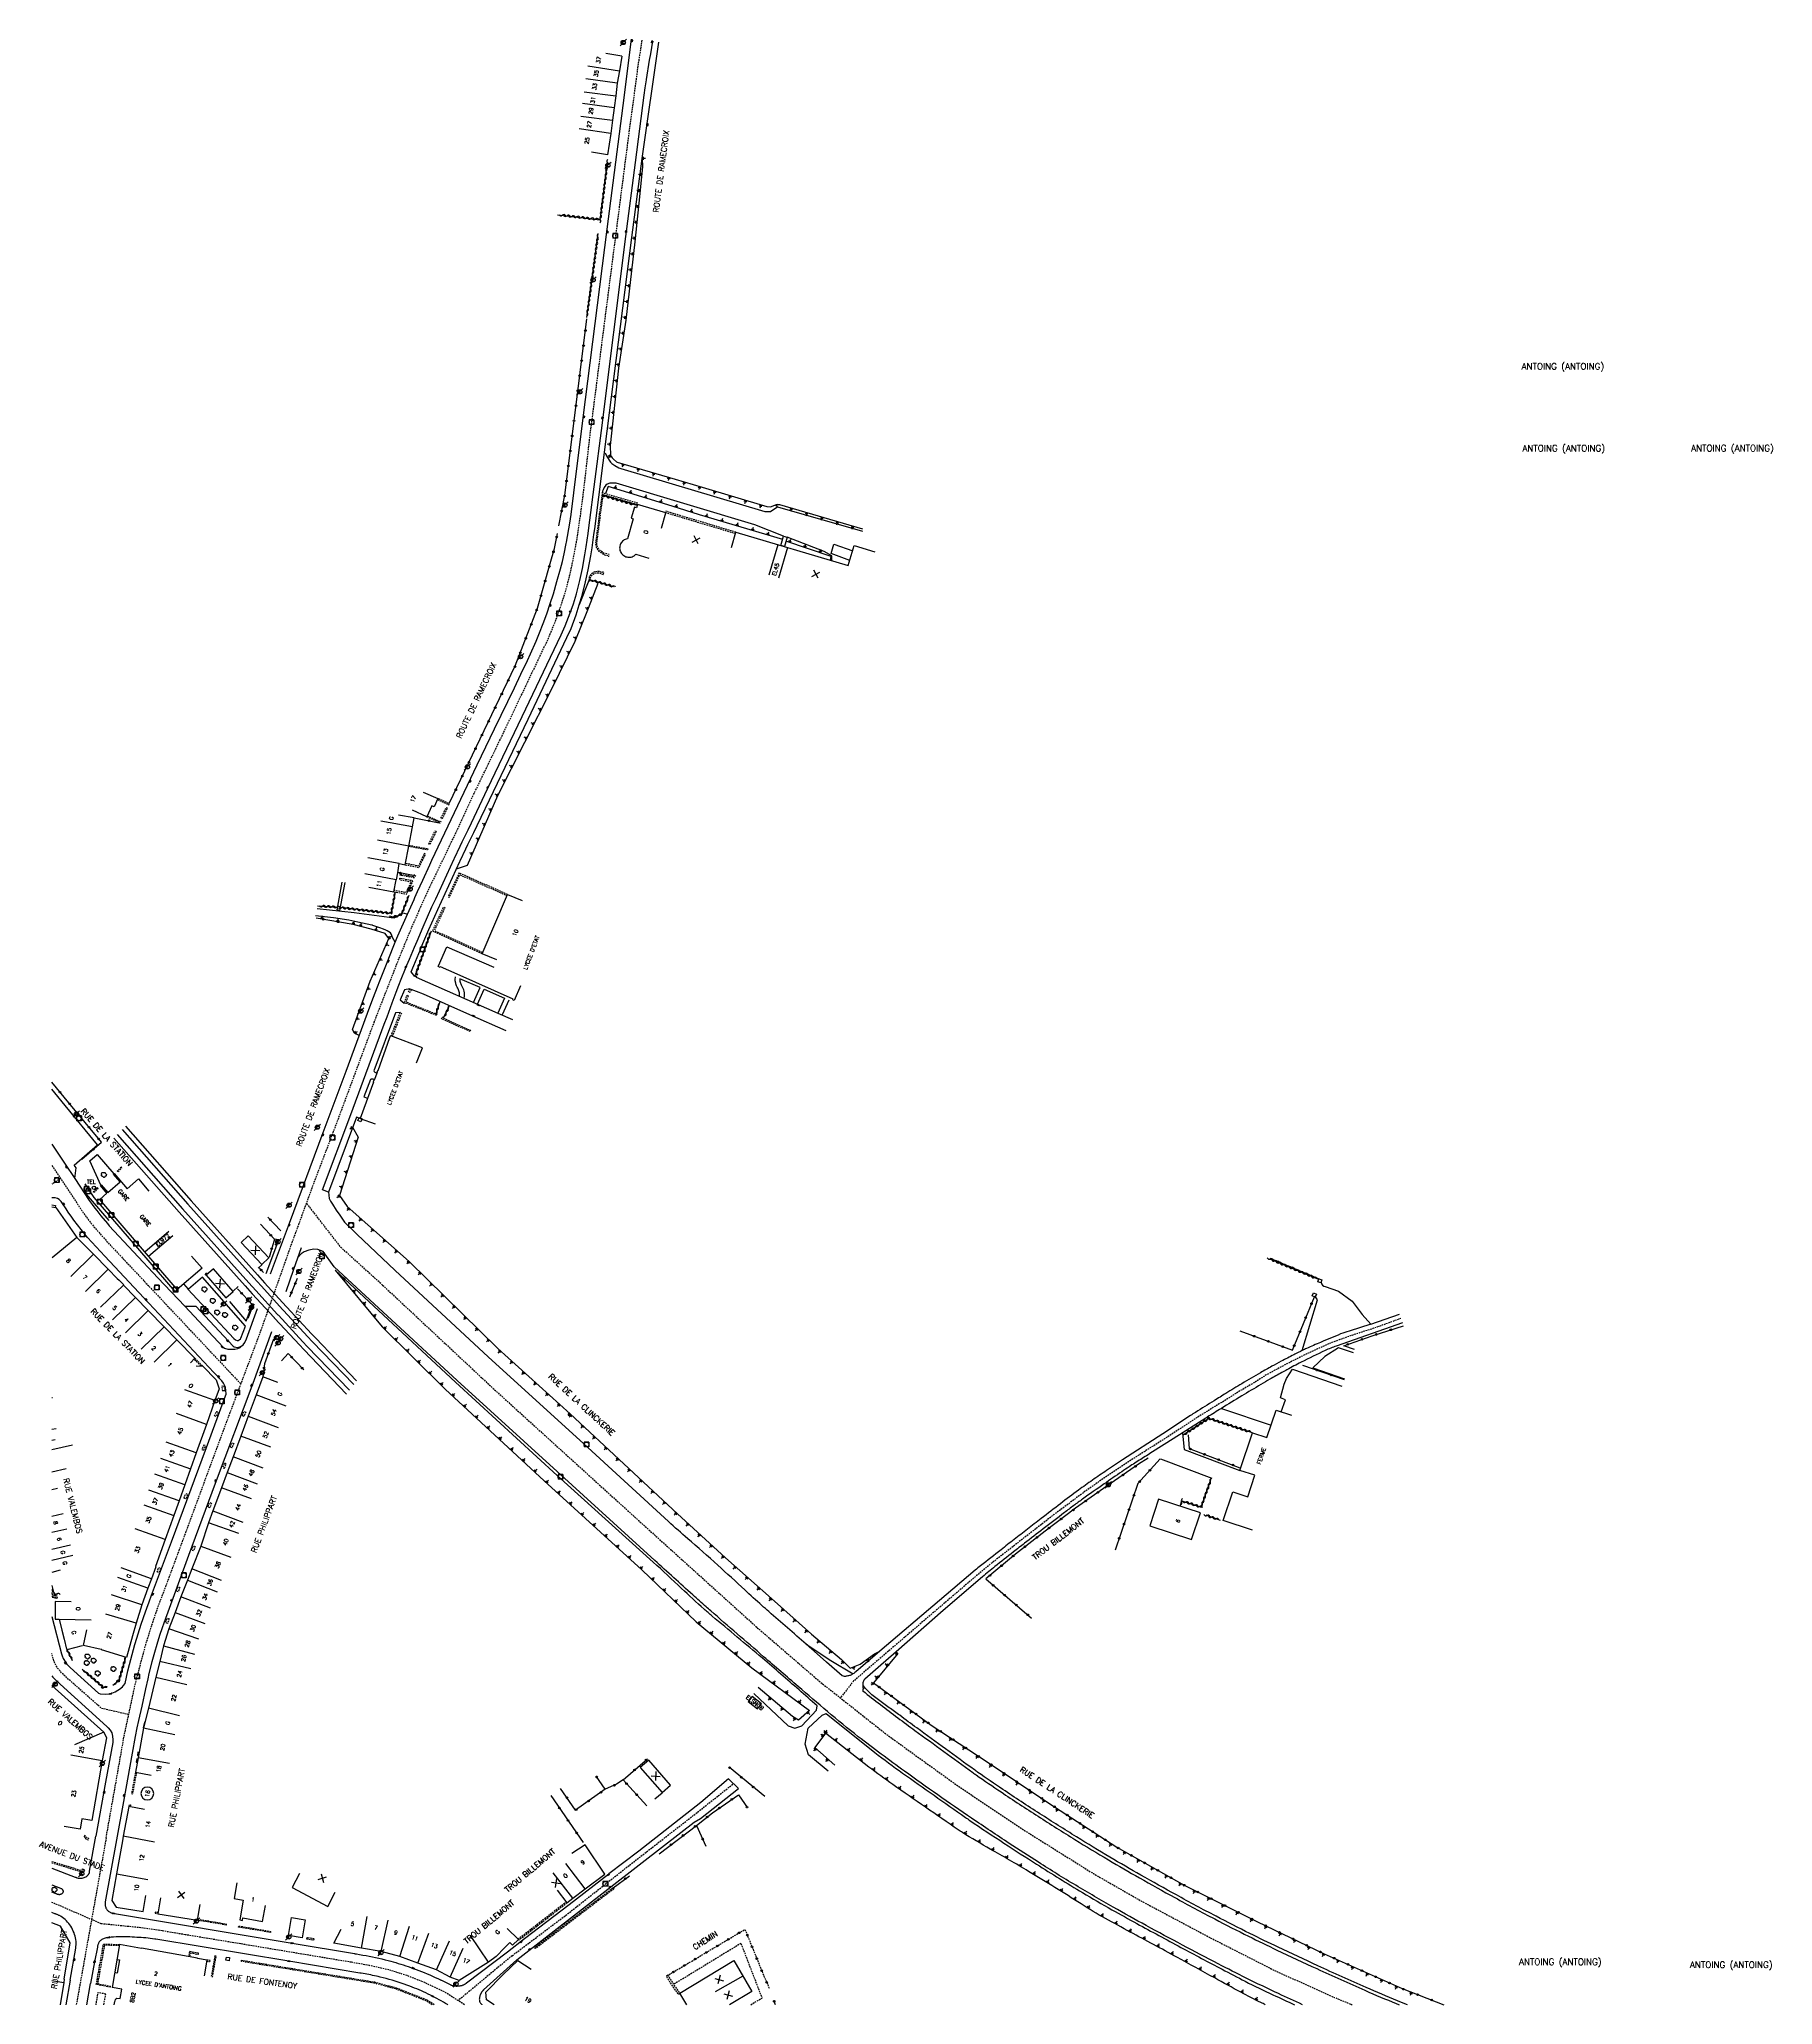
# Model space of a CAD drawing. Header units: millimetres. Extents: x 84996 to 86000, y 140000 to 140615.
# Drawn here: x 84996 to 85539, y 140000 to 140615 of the extents above; entities that cross this region are included whole.
import ezdxf
from ezdxf.enums import TextEntityAlignment as Align

# ---------------------------------------------------------------- set-up
doc = ezdxf.new("R2010")
doc.units = ezdxf.units.MM
doc.linetypes.add('DASHED', pattern=[0.75, 0.5, -0.25])
doc.layers.get('0').update_dxf_attribs({"linetype": 'CONTINUOUS'})
for name, color, linetype in [('W0001', 6, 'DASHED'), ('W0008', 7, 'CONTINUOUS'), ('W0100', 7, 'CONTINUOUS'), ('W0112', 1, 'DASHED'), ('W0211', 2, 'CONTINUOUS'), ('W0300', 7, 'CONTINUOUS'), ('W0310', 3, 'CONTINUOUS'), ('W0322', 7, 'CONTINUOUS'), ('W0330', 7, 'CONTINUOUS'), ('W0400', 7, 'CONTINUOUS'), ('W0420', 7, 'CONTINUOUS'), ('W0471', 7, 'CONTINUOUS'), ('W0700', 7, 'CONTINUOUS'), ('W0980', 7, 'CONTINUOUS'), ('W0984', 7, 'CONTINUOUS'), ('W0989', 7, 'CONTINUOUS'), ('W0991', 7, 'CONTINUOUS'), ('W1102', 7, 'CONTINUOUS')]:
    doc.layers.add(name, color=color, linetype=linetype)
doc.styles.get("Standard").update_dxf_attribs({"font": 'romans.shx', "width": 0.85})

# ---------------------------------------------------------------- blocks, each defined once
blk = doc.blocks.new('t310o')
at = {"color": 0, "linetype": 'Continuous'}
for centre, start, end in [((-0.5, 0.38), 216.8699, 323.1304), ((0.5, -0.37), 36.8699, 143.1303)]:
    blk.add_arc(centre, 0.625, start, end, dxfattribs=at)
blk = doc.blocks.new('t322o')
at = {"color": 0, "linetype": 'Continuous'}
for radius in [0.25, 0.15]:
    blk.add_circle((0, 0), radius, dxfattribs=at)
blk = doc.blocks.new('t211o')
at = {"color": 0, "linetype": 'Continuous'}
for p, q in [((-0.29, 0.5), (-0.29, 0)), ((0, 1), (0, 0)), ((0.29, 0.5), (0.29, 0))]:
    blk.add_line(p, q, dxfattribs=at)
blk = doc.blocks.new('t112o')
at = {"color": 0, "linetype": 'Continuous'}
for p, q in [((-0.5, 0.5), (0.5, 0.5)), ((-0.5, -0.5), (-0.5, 0.5)), ((0.5, 0.5), (0.5, -0.5)), ((0.5, -0.5), (-0.5, -0.5))]:
    blk.add_line(p, q, dxfattribs=at)
blk = doc.blocks.new('T471')
for p, q in [((-0.333334, 0.333334), (-0.333334, -0.333334)), ((-0.333334, 0.333334), (0.333334, 0.333334)), ((-0.333334, 0), (0, 0)), ((0.500001, 0.500001), (1.000002, 1.000002)), ((-0.500001, -0.500001), (-1.000002, -1.000002)), ((-0.333334, -0.333334), (0.333334, -0.333334))]:
    blk.add_line(p, q)
blk.add_ellipse((0, 0), major_axis=(0.471405, 0.471405), ratio=1, start_param=5.4977871438, end_param=11.780972451)
blk = doc.blocks.new('T420')
for p, q in [((0.75, 0.75), (-0.75, 0.75)), ((-0.75, 0.75), (-0.75, -0.75)), ((0.75, 0.75), (0.75, -0.75)), ((0.75, -0.75), (-0.75, -0.75))]:
    blk.add_line(p, q)
blk.add_ellipse((0, 0), major_axis=(-0.53, 0.53), ratio=1, start_param=3.926991, end_param=10.210176)
blk = doc.blocks.new('t330o')
at = {"color": 0, "linetype": 'Continuous'}
for p, q in [((0.25, -0.25), (-0.25, 0.25)), ((-0.25, -0.25), (0.25, 0.25)), ((-0.25, 0.25), (-0.25, -0.25)), ((0.25, 0.25), (-0.25, 0.25)), ((0.25, -0.25), (0.25, 0.25)), ((-0.25, -0.25), (0.25, -0.25)), ((-0.25, -0.25), (-0.25, -0.25))]:
    blk.add_line(p, q, dxfattribs=at)
blk = doc.blocks.new('T400')
for p, q in [((-0.15, 0.3), (0.15, 0.3)), ((-0.15, -0.25), (-0.15, 0.3)), ((-0.15, 0.15), (0.15, 0.15)), ((-0.15, 0), (0.15, 0)), ((0.15, 0.3), (0.15, -0.25)), ((-0.15, -0.15), (0.15, -0.15)), ((-0.15, -0.25), (-0.15, -0.3)), ((-0.15, -0.3), (0.15, -0.3)), ((0.15, -0.3), (0.15, -0.25))]:
    blk.add_line(p, q)
blk = doc.blocks.new('t991o')
at = {"color": 0, "linetype": 'Continuous'}
for p, q in [((-1, 1), (1, -1)), ((-1, -1), (1, 1))]:
    blk.add_line(p, q, dxfattribs=at)
blk = doc.blocks.new('T300')
for p, q in [((-0.8, 0.51), (-0.86, 0.34)), ((-0.86, 0.34), (-0.86, 0.17)), ((-0.86, 0.17), (-0.74, 0.06)), ((-0.69, 0.63), (-0.8, 0.51)), ((-0.8, -0.06), (-0.74, 0.06)), ((-0.74, 0.06), (-0.69, 0.11)), ((-0.57, 0.69), (-0.69, 0.63)), ((-0.46, 0.69), (-0.57, 0.69)), ((-0.29, 0.63), (-0.46, 0.69)), ((-0.29, 0.63), (-0.17, 0.74)), ((-0.23, 0.57), (-0.29, 0.63)), ((-0.17, 0.74), (-0.06, 0.8)), ((-0.06, 0.8), (0.06, 0.8)), ((0.06, 0.8), (0.23, 0.74)), ((0.23, 0.74), (0.34, 0.63)), ((0.34, 0.63), (0.4, 0.51)), ((0.46, 0.46), (0.34, 0.46)), ((0.4, 0.51), (0.4, 0.46)), ((0.57, 0.4), (0.46, 0.46)), ((0.57, 0.4), (0.69, 0.29)), ((0.69, 0.29), (0.74, 0.17)), ((0.74, 0.06), (0.69, -0.17)), ((0.74, 0.17), (0.74, 0.06)), ((-0.8, -0.17), (-0.8, -0.06)), ((-0.8, -0.23), (-0.8, -0.17)), ((-0.74, -0.34), (-0.8, -0.23)), ((-0.69, -0.4), (-0.74, -0.34)), ((-0.51, -0.46), (-0.69, -0.4)), ((-0.4, -0.46), (-0.51, -0.46)), ((-0.4, -0.46), (-0.34, -0.46)), ((-0.34, -0.46), (-0.34, -0.4)), ((-0.34, -0.51), (-0.34, -0.46)), ((-0.29, -0.63), (-0.34, -0.51)), ((-0.17, -0.74), (-0.29, -0.63)), ((-0.06, -0.8), (-0.17, -0.74)), ((0.06, -0.8), (-0.06, -0.8)), ((0.17, -0.74), (0.06, -0.8)), ((0.23, -0.69), (0.17, -0.74)), ((0.29, -0.46), (0.23, -0.46)), ((0.29, -0.63), (0.23, -0.69)), ((0.46, -0.4), (0.29, -0.46)), ((0.34, -0.51), (0.29, -0.63)), ((0.34, -0.51), (0.34, -0.46)), ((0.57, -0.34), (0.46, -0.4)), ((0.63, -0.29), (0.57, -0.34)), ((0.69, -0.17), (0.63, -0.29))]:
    blk.add_line(p, q)

msp = doc.modelspace()

# ---------------------------------------------------------------- linework, layer by layer
at = {"layer": 'W0001', "flags": 128}
for points in [[(85017.01, 140052.22), (85022.67, 140084.23), (85026.29, 140101.03), (85029.39, 140112.64), (85031.23, 140118.5), (85033.21, 140124.42), (85035.89, 140131.42), (85053.62, 140179.4), (85065.71, 140211.62), (85074.93, 140237.68), (85082.04, 140257.12), (85088.81, 140274.88), (85101.04, 140307.79), (85108.67, 140327.36), (85112.52, 140336.76), (85115.44, 140343.44), (85118.59, 140350.34), (85123.11, 140359.73), (85127.44, 140368.8), (85132.28, 140379.28), (85141.41, 140398.11), (85150.2, 140416.58), (85155.57, 140427.85), (85157.73, 140433.16), (85159.57, 140438.24), (85161.16, 140443.31), (85162.48, 140448.58), (85163.51, 140453.56), (85164.6, 140459.32), (85165.64, 140466.51), (85166.76, 140475.25), (85168.6, 140491.35), (85180.55, 140583.85), (85183.79, 140607.84), (85184.94, 140615.11)], [(85000, 140262.73), (85010.01, 140247.74), (85011.78, 140245.29), (85014.03, 140242.62), (85017.24, 140238.99), (85059.23, 140194.34)], [(85002.67, 140258.73), (85000, 140256.92)], [(85103.61, 140225.31), (85090.55, 140237.13), (85079.8, 140250.99)], [(85103.61, 140225.31), (85138.21, 140192.99), (85184.86, 140150.65), (85220.99, 140118.05), (85240.64, 140101.1), (85261.43, 140084.66), (85282.81, 140069.22), (85304.67, 140054.57), (85326.28, 140041.04), (85341.34, 140032.42), (85363.08, 140020.86), (85383.35, 140010.56), (85401.76, 140002.28), (85407.33, 140000)], [(85422.61, 140214.88), (85413.81, 140211.69), (85408.99, 140210.18), (85404.96, 140208.78), (85400.99, 140207.33), (85396.51, 140205.37), (85391.64, 140203.07), (85386.42, 140200.43), (85383.9, 140199.08), (85380.43, 140197.18), (85376.23, 140194.55), (85371.47, 140191.76), (85367.72, 140189.35), (85363.75, 140186.95), (85358.6, 140183.76), (85354.12, 140180.79), (85349.19, 140177.6), (85342.34, 140173.26), (85338.15, 140170.58), (85334.79, 140168.34), (85330.53, 140165.54), (85326.84, 140162.97), (85324.21, 140161.12), (85321.46, 140159.11), (85317.88, 140156.37), (85314, 140153.54), (85309.53, 140150.01), (85304.71, 140146.32), (85300.4, 140142.91), (85297.43, 140140.67), (85294.52, 140138.38), (85291.17, 140135.64), (85286.86, 140131.94), (85274.01, 140120.94), (85251.17, 140101.36), (85246.99, 140096.07)], [(85024.09, 140090.82), (85015.58, 140092.76), (85005.13, 140101.98), (85003.13, 140103.83), (85001.81, 140105.39), (85000.79, 140107.15), (85000, 140109.99)], [(85144.18, 140015.34), (85161.28, 140028.22), (85181.52, 140044.15), (85200.31, 140058.75), (85213.57, 140069.23)], [(85218.97, 140000), (85222.5, 140002.13), (85216.27, 140018.3), (85215.91, 140019.23), (85194.83, 140006.39)], [(85008.95, 140007.17), (85007.66, 140000)]]:
    msp.add_lwpolyline(points, dxfattribs=at)
at = {"layer": 'W0001'}
for points in [[(85017.01, 140052.22), (85008.95, 140007.17)], [(85129.3, 140000), (85122.98, 140003.98), (85116.86, 140006.91), (85111.22, 140009.12), (85105.59, 140010.88), (85099.48, 140012.27), (85093.83, 140013.27), (85059.2, 140019.03), (85041.77, 140021.91), (85034.55, 140023.11), (85027.85, 140024.08), (85015.48, 140025.33), (85000.34, 140031.91), (85000, 140032.03)], [(85144.18, 140015.34), (85127.26, 140001.28)]]:
    msp.add_lwpolyline(points, dxfattribs=at)
at = {"layer": 'W0008', "flags": 128}
for points in [[(85068.45, 140228.81), (85074.42, 140244.72), (85085.01, 140273.13), (85092.16, 140292.26), (85099.64, 140312.47), (85100.79, 140315.52), (85102, 140318.71), (85102.72, 140320.56), (85105.01, 140326.34), (85106.92, 140331.11), (85107.56, 140332.68), (85108.43, 140334.7), (85111.41, 140341.46), (85113.46, 140346.09), (85113.74, 140346.72), (85114.58, 140348.55), (85116.23, 140352.13), (85118.4, 140356.89), (85119.08, 140358.37), (85133.28, 140388.22), (85138.71, 140399.47), (85144.88, 140412.35), (85146.94, 140416.63), (85148.98, 140420.9), (85149.94, 140422.99), (85151.69, 140426.95), (85152.77, 140429.54), (85153.94, 140432.49), (85155.05, 140435.51), (85156.14, 140438.74), (85157.1, 140441.8), (85158.24, 140445.64), (85159.33, 140449.57), (85159.93, 140451.94), (85160.46, 140454.27), (85161.12, 140457.52), (85161.2, 140457.96), (85162.25, 140463.93), (85162.66, 140466.57), (85164.36, 140480.19), (85167.22, 140502.63), (85173.96, 140555.91), (85178.95, 140594.69), (85181.59, 140615.41)], [(85096.6, 140277.48), (85095.4, 140277.91), (85086.71, 140254.47), (85084.81, 140255.16), (85093.64, 140278.77), (85104.1, 140306.99), (85104.99, 140309.32), (85106.63, 140313.66), (85107.85, 140317), (85108.68, 140319.23), (85109.44, 140321.14), (85110.82, 140324.5), (85111.24, 140325.5), (85112.01, 140327.35), (85113.6, 140331.14), (85114.39, 140333.04), (85116.3, 140337.49), (85119.07, 140343.74), (85120.24, 140346.32), (85126, 140358.78), (85126.13, 140359.04), (85127.89, 140362.74), (85128.55, 140364.13), (85130.38, 140367.92), (85131.43, 140370.1), (85136.5, 140380.7), (85147.36, 140403.4), (85159.53, 140428.93), (85160.78, 140431.74), (85162.4, 140435.85), (85163.37, 140438.65), (85164.3, 140441.77), (85165.37, 140445.92), (85166.18, 140449.69), (85166.98, 140454.03), (85167.38, 140456.44), (85168, 140460.63), (85168.24, 140462.41), (85172.14, 140492.91), (85179.81, 140553.63), (85182.81, 140576.81), (85185.54, 140597.91), (85185.86, 140600.23), (85186.23, 140602.69), (85186.25, 140602.81), (85187.26, 140608.9), (85187.6, 140610.87), (85188.29, 140614.82)], [(85113.7, 140321.99), (85112.57, 140323.42), (85113.38, 140325.42), (85115.44, 140330.36), (85116.24, 140332.27), (85118.13, 140336.68), (85120.89, 140342.92), (85122.06, 140345.48), (85127.82, 140357.94), (85127.93, 140358.18), (85129.69, 140361.88), (85130.36, 140363.26), (85132.18, 140367.05), (85133.23, 140369.24), (85138.3, 140379.83), (85149.16, 140402.54), (85161.33, 140428.06), (85162.63, 140430.97), (85164.27, 140435.15), (85165.21, 140438.33), (85166.08, 140441.27), (85167.17, 140445.5), (85167.99, 140449.34), (85168.8, 140453.71), (85169.21, 140456.17), (85169.83, 140460.37), (85170.07, 140462.17), (85173.97, 140492.68), (85181.65, 140553.4), (85184.94, 140578.06), (85190.19, 140614.47)], [(85249.96, 140452.24), (85244.11, 140454.41), (85245, 140457.28), (85250.87, 140455.27)], [(85091.75, 140351.35), (85090.14, 140342.6), (85089.33, 140342.79), (85090.94, 140351.5)], [(85107.56, 140332.68), (85106.66, 140334.16), (85106.39, 140335.13), (85106.04, 140335.59), (85105.05, 140336.3), (85104.42, 140336.6), (85103.54, 140336.91), (85103.01, 140337.1), (85100.6, 140337.94), (85100.45, 140337.99), (85100.21, 140338.05), (85095.87, 140338.95), (85092.98, 140339.55), (85092.3, 140339.69), (85090.36, 140340.03), (85088.22, 140340.32), (85082.63, 140340.96)], [(85083.16, 140343.22), (85094.71, 140341.94), (85107.24, 140340.36), (85110.03, 140341.9), (85111.41, 140341.46)], [(85114.15, 140321.73), (85139.72, 140310.48), (85144.34, 140308.45)], [(85127.7, 140315.78), (85127.75, 140316.39), (85127.7, 140316.8), (85127.5, 140317.51), (85127.41, 140317.76), (85127.14, 140318.25), (85126.93, 140318.66), (85126.77, 140319.05), (85126.57, 140319.63), (85126.5, 140319.86), (85126.33, 140320.59), (85126.29, 140321.06), (85126.4, 140321.83)], [(85132.06, 140313.85), (85134.13, 140318.55), (85127.77, 140321.26), (85127.81, 140320.54), (85127.91, 140320.13), (85128.19, 140319.38), (85128.3, 140319.13), (85128.54, 140318.7), (85128.76, 140318.3), (85128.95, 140317.83), (85129.1, 140317.28), (85129.14, 140317.06), (85129.19, 140316.3), (85129.17, 140315.84), (85129.03, 140315.19)], [(85112.11, 140318.07), (85110.43, 140317.76), (85109.13, 140314.63), (85110.32, 140313.63)], [(85142.33, 140304.93), (85130.98, 140309.94), (85116.42, 140316.37), (85114.2, 140317.28), (85112.57, 140317.88)], [(85133.36, 140313.28), (85135.43, 140317.97), (85141.8, 140315.15), (85139.72, 140310.48)], [(85143.11, 140314.57), (85141.04, 140309.91)], [(85109.11, 140310.63), (85107.6, 140310.61), (85100.82, 140292.44), (85100.98, 140292.21), (85101.18, 140292.02), (85101.41, 140291.87), (85101.66, 140291.76)], [(85100.93, 140289.68), (85100.64, 140289.76), (85100.34, 140289.79), (85100.06, 140289.76), (85099.79, 140289.68), (85097.77, 140284.31), (85098.89, 140283.9)], [(85007.18, 140258.68), (85007.66, 140262.02), (85007.04, 140262.87), (85014.35, 140269.25), (85004.16, 140281.59), (85000.93, 140285.5), (85000, 140286.64)], [(85000, 140269.43), (85004.01, 140263.45), (85007.18, 140258.68), (85011.71, 140251.86), (85012.59, 140250.58), (85013.46, 140249.4), (85014.04, 140248.65), (85015.37, 140247.02), (85017.41, 140244.58), (85018, 140243.92), (85033.25, 140227.63), (85041.65, 140218.73), (85045.13, 140218.72), (85056.83, 140206.23), (85057.11, 140206.03), (85057.66, 140205.84), (85058.15, 140205.83), (85058.87, 140206.01), (85059.52, 140206.32), (85059.89, 140206.62), (85060.43, 140207.37), (85060.93, 140208.46), (85064.45, 140217.95)], [(85015.31, 140256.63), (85011.93, 140264.25), (85014.18, 140266.24), (85019.37, 140260.13)], [(85000, 140121.53), (85002.98, 140109.84), (85003.18, 140109.22), (85003.55, 140108.38), (85003.74, 140108.06), (85004.64, 140106.75), (85005.01, 140106.29), (85005.72, 140105.54), (85014.65, 140097.56), (85015.17, 140097.31), (85016.65, 140097.23), (85017.9, 140097.37), (85018.75, 140097.58), (85019.83, 140098.01), (85020.65, 140098.46), (85021.18, 140098.83), (85022.1, 140099.58), (85022.42, 140099.91), (85022.94, 140100.58), (85023.85, 140104.58), (85024.34, 140106.56), (85026.04, 140112.76), (85026.15, 140113.15), (85027.07, 140116.16), (85028.03, 140119.12), (85029.33, 140122.99), (85029.75, 140124.18), (85030.48, 140126.14), (85031.26, 140128.23), (85037.51, 140144.92), (85048.49, 140174.51), (85054.44, 140190.6), (85054.56, 140191.18), (85054.55, 140192.38), (85054.43, 140193.22), (85054.24, 140193.78), (85053.77, 140194.64), (85053.2, 140195.36), (85050.77, 140197.97), (85028.86, 140221.31), (85016.63, 140234.37), (85012.49, 140238.8), (85011.17, 140240.27), (85009.98, 140241.68), (85009.14, 140242.74), (85008.03, 140244.18), (85006.9, 140245.7), (85006.25, 140246.59), (85005.13, 140248.18), (85004.45, 140249.2), (85003.34, 140250.91), (85002.92, 140251.46), (85002.29, 140252.08), (85001.79, 140252.39), (85001.06, 140252.63), (85000.34, 140252.69), (85000, 140252.63)], [(85018, 140245.54), (85010.13, 140254.65)], [(85039.27, 140223.9), (85038.63, 140223.3), (85013.22, 140252.78), (85010.4, 140257.01)], [(85086.71, 140254.53), (85086.9, 140252.49), (85087.26, 140251.59), (85087.89, 140250.64), (85089.11, 140248.8), (85090.19, 140247.18), (85091.65, 140245.01), (85095.51, 140241.28), (85107.59, 140229.88)], [(85000, 140250.49), (85001.16, 140250.26), (85001.04, 140249.65)], [(85067.09, 140229), (85071.07, 140239.52), (85069.74, 140239.7)], [(85078.08, 140236.97), (85075.67, 140230.18), (85073.29, 140223.19)], [(85099.63, 140220.74), (85088.41, 140231.09), (85084.94, 140235.87), (85083.27, 140236.5), (85082.02, 140236.57), (85080.52, 140236.24), (85079.06, 140235.69), (85078.08, 140235.06), (85076.97, 140233.91)], [(85042.57, 140224.08), (85057.04, 140208.56), (85057.5, 140208.19), (85058.01, 140207.99), (85058.37, 140207.99), (85058.71, 140208.14), (85059.05, 140208.45), (85059.21, 140208.71), (85060.68, 140212.46), (85047.15, 140227.85), (85042.77, 140224.04), (85041.33, 140225.67)], [(85391.7, 140204.85), (85396.47, 140220.72), (85395.6, 140221.95)], [(85041.65, 140218.73), (85047.5, 140212.49), (85053.69, 140205.86), (85054.13, 140205.56), (85055.16, 140205.28), (85055.95, 140205.21), (85056.86, 140205.23), (85057.37, 140205.3), (85058.31, 140205.5), (85059.02, 140205.83), (85059.89, 140206.62)], [(85055.6, 140220.18), (85060.89, 140214.05), (85062.24, 140217.69)], [(85068.85, 140210.72), (85062.96, 140194.52), (85051.18, 140163.2), (85042.83, 140140.67), (85036.3, 140122.95), (85035.56, 140120.9), (85034.52, 140117.96), (85033.73, 140115.63), (85032.85, 140112.75), (85032.15, 140110.32), (85031.35, 140107.34), (85030.42, 140103.69), (85030.03, 140102.08), (85029.33, 140098.9), (85028.16, 140093.5), (85027.14, 140088.99), (85026.62, 140086.65), (85026.09, 140084), (85025.12, 140078.74), (85022.43, 140063.61), (85020.22, 140051.64)], [(85407.71, 140204.1), (85403.09, 140205.68), (85398.76, 140203.01), (85394.99, 140199.42), (85404.94, 140196.01)], [(85385.1, 140185.68), (85386.47, 140189.43), (85384.83, 140190.04), (85386.01, 140194.3), (85386.72, 140196.04), (85388.63, 140198.97), (85404.14, 140193.66)], [(85366.35, 140186.7), (85381.96, 140181.43)], [(85354.13, 140178.98), (85354.73, 140173.83), (85372.11, 140167.31)], [(85363.5, 140164.77), (85347.35, 140170.8)], [(85000, 140102.95), (85000.33, 140102.52), (85001.47, 140101.38), (85017.21, 140087.14), (85017.62, 140086.72), (85018.28, 140085.96), (85018.77, 140085.15), (85019.05, 140084.13), (85019.14, 140082.97), (85019.06, 140082.08), (85016.83, 140069.63), (85013.8, 140052.8)], [(85029.16, 140088.47), (85029.02, 140088.51), (85028.61, 140086.7), (85028.71, 140086.69)], [(85026.95, 140076.89), (85026.57, 140076.96), (85026.37, 140075.9), (85026.76, 140075.83)], [(85027.32, 140078.99), (85026.95, 140079.05), (85026.78, 140077.98), (85027.13, 140077.92)], [(85145.63, 140014.08), (85175.1, 140036.93), (85191.88, 140049.91), (85201.18, 140057.2), (85203.19, 140058.31), (85215.13, 140067.71), (85212.01, 140070.75), (85203.29, 140063.34), (85183.83, 140048.09), (85174.47, 140040.97)], [(85142.72, 140016.59), (85148.09, 140020.7), (85162.05, 140031.4), (85174.46, 140040.97)], [(85005.77, 140007.72), (85004.35, 140000)], [(85010.95, 140000), (85012.14, 140006.62)]]:
    msp.add_lwpolyline(points, dxfattribs=at)
msp.add_lwpolyline([(85228.4, 140456.87), (85229.23, 140459.81), (85230.29, 140459.51), (85229.46, 140456.57)], close=True, dxfattribs=at)
for points in [[(85413.19, 140213.09), (85406.34, 140210.94, 0.018204), (85403.72, 140210.01, 0.00744), (85397.42, 140207.4, 0.00326), (85393.05, 140205.48, 0.010442), (85391.7, 140204.85, 0.001774), (85390.62, 140204.3, 0.00119), (85389.02, 140203.48, 0.002591), (85385.13, 140201.47, 0.003389), (85382.18, 140199.89, 0.006976), (85378.6, 140197.88, 0.004256), (85372.81, 140194.45, 0.001298), (85367.79, 140191.41, 0.001756), (85364.1, 140189.13, 0.001598), (85358.24, 140185.48, 0.00587), (85356.66, 140184.46), (85348.06, 140178.76), (85335.4, 140170.6, 0.003252), (85330.42, 140167.28, 0.003611), (85325.97, 140164.23, 0.006623), (85321.6, 140161.11, 0.005048), (85315.97, 140156.87, 0.000416), (85309.93, 140152.23, 0.000577), (85305.59, 140148.87, 0.000222), (85301.47, 140145.68, 0.000221), (85297.34, 140142.47, 0.002417), (85290.93, 140137.45, 0.00879), (85289.2, 140136.02), (85278.05, 140126.53), (85259.4, 140110.67), (85251.84, 140104.24, -0.03335), (85251.18, 140103.75, -0.025446), (85250.25, 140103.21, -0.052184), (85249.82, 140103.05, -0.023424), (85248.82, 140102.83, -0.065685), (85248.34, 140102.81, -0.040793), (85247.58, 140102.95), (85242.71, 140107.28), (85237.89, 140111.5, 0.000325), (85236.28, 140112.9, 0.000101), (85224.63, 140123.07, -0.000533), (85222.42, 140125, -0.008688), (85217.04, 140129.88, 0.005533), (85208.63, 140137.61, 0.004661), (85199.2, 140145.92, -0.00725), (85193.16, 140151.3), (85166.66, 140175.61), (85136.69, 140202.91), (85107.59, 140229.88)], [(85397.37, 140226.32), (85397.65, 140226.22, 0.412979), (85398.91, 140224.87), (85403.07, 140223.43), (85407.34, 140220.31), (85410.41, 140216.14), (85413.19, 140213.09), (85422.13, 140216.24)], [(85391.81, 140000, -0.002451), (85384.24, 140003.47, -0.006661), (85374.17, 140008.32, -0.003837), (85365.38, 140012.78, -0.002981), (85354.15, 140018.67, -0.003041), (85342.82, 140024.78, -0.003313), (85332.49, 140030.53, -0.006458), (85320.72, 140037.39, -0.006422), (85309.06, 140044.58, -0.004196), (85299.93, 140050.49, -0.003214), (85288.13, 140058.37, -0.00374), (85277.51, 140065.69, -0.003777), (85267.11, 140073.09, -0.008294), (85252.63, 140083.92, -0.012032), (85242.96, 140091.78, -0.000803), (85233.78, 140099.64, -0.000679), (85222.97, 140108.97, -0.000254), (85206.4, 140123.3, -0.002915), (85204.97, 140124.56, -0.002405), (85200.76, 140128.32, -0.000845), (85188.88, 140139.11), (85158.31, 140166.93), (85126.98, 140195.42), (85099.63, 140220.74)], [(85423.09, 140213.51), (85402.35, 140206.25, 0.024304), (85398.88, 140204.85, 0.01079), (85391.31, 140201.14, 0.002193), (85386.91, 140198.84, 0.005836), (85385.28, 140197.95, 0.002959), (85381.54, 140195.84, 0.003905), (85378.74, 140194.2, 0.002057), (85372.73, 140190.6, 0.001929), (85366.35, 140186.7, 0.000482), (85362.04, 140184.04, 0.003771), (85361.49, 140183.69), (85351.3, 140177.17), (85344.77, 140173.08, -0.005873), (85341.09, 140170.74, 0.005914), (85337.44, 140168.41, 0.005196), (85335.18, 140166.9, 0.002094), (85329.64, 140163.07, 0.002621), (85322.87, 140158.3, 0.006373), (85320.12, 140156.29, 0.001892), (85317.2, 140154.08, 0.000824), (85310.52, 140148.96, 0.000529), (85304.71, 140144.48, 0.000873), (85301.19, 140141.76, 0.00457), (85295.41, 140137.18, 0.006747), (85291.57, 140133.99), (85279.21, 140123.44), (85264.51, 140110.53), (85258.82, 140105.58), (85254.63, 140101.89, 0.130052), (85254.23, 140101.31, 0.083164), (85254.05, 140100.22, 0.017077), (85254.07, 140099.64, -0.015242), (85254.1, 140098.98, -0.012308), (85254.09, 140098.69, -0.007428), (85254.07, 140098.22)], [(85254.07, 140098.23, 0.002444), (85265.01, 140089.85, 0.005043), (85270.38, 140085.86, 0.000228), (85288.45, 140072.73, 0.003789), (85289.55, 140071.95, 0.005991), (85297.34, 140066.61, 0.004074), (85308.96, 140058.99, 0.004384), (85320.5, 140051.7, 0.004901), (85330.95, 140045.37, 0.004595), (85340.67, 140039.73, 0.004054), (85351.8, 140033.52, 0.004496), (85364.27, 140026.84, 0.005355), (85374.85, 140021.45, 0.004358), (85383.76, 140017.11, 0.003138), (85396.22, 140011.29, 0.00451), (85411.33, 140004.5, 0.007019), (85421.14, 140000.36, 0.000561), (85422.04, 140000)]]:
    msp.add_lwpolyline(points, format="xyb", dxfattribs=at)
at = {"layer": 'W0008'}
for points in [[(85000, 140042.77), (85007.33, 140039.98), (85007.39, 140039.95), (85007.45, 140039.92), (85007.52, 140039.89), (85007.59, 140039.88), (85007.66, 140039.84), (85007.72, 140039.83), (85007.78, 140039.8), (85007.85, 140039.77), (85007.92, 140039.75), (85007.98, 140039.73), (85007.98, 140039.73), (85008.27, 140039.66), (85008.57, 140039.62), (85008.88, 140039.61), (85009.18, 140039.62), (85009.48, 140039.66), (85009.79, 140039.72), (85010.09, 140039.81), (85010.37, 140039.94), (85010.65, 140040.08), (85010.91, 140040.25), (85011.02, 140040.33), (85011.13, 140040.42), (85011.24, 140040.52), (85011.34, 140040.61), (85011.43, 140040.72), (85011.52, 140040.83), (85011.59, 140040.94), (85011.66, 140041.06), (85011.71, 140041.17), (85011.76, 140041.3), (85011.77, 140041.34), (85011.78, 140041.39), (85011.79, 140041.44), (85011.8, 140041.48), (85011.8, 140041.53), (85011.81, 140041.58), (85011.82, 140041.62), (85011.83, 140041.67), (85011.83, 140041.72), (85011.84, 140041.77), (85013.8, 140052.8)], [(85020.22, 140051.64), (85016.73, 140032.17), (85016.73, 140032.16), (85016.73, 140032.12), (85016.72, 140032.11), (85016.72, 140032.08), (85016.71, 140032.06), (85016.7, 140032.03), (85016.7, 140032.02), (85016.7, 140031.98), (85016.7, 140031.95), (85016.69, 140031.94), (85016.69, 140031.94), (85016.66, 140031.69), (85016.66, 140031.45), (85016.68, 140031.2), (85016.72, 140030.95), (85016.78, 140030.72), (85016.86, 140030.48), (85016.96, 140030.25), (85017.07, 140030.03), (85017.21, 140029.83), (85017.36, 140029.64), (85017.51, 140029.47), (85017.67, 140029.33), (85017.85, 140029.2), (85018.03, 140029.08), (85018.23, 140028.97), (85018.42, 140028.88), (85018.62, 140028.8), (85018.84, 140028.72), (85019.05, 140028.66), (85019.26, 140028.61), (85019.26, 140028.61), (85019.3, 140028.61), (85019.33, 140028.61), (85019.36, 140028.59), (85019.4, 140028.59), (85019.43, 140028.58), (85019.47, 140028.58), (85019.5, 140028.58), (85019.53, 140028.56), (85019.57, 140028.56), (85019.6, 140028.56), (85075.23, 140019.27), (85094.85, 140015.98), (85094.91, 140015.97), (85094.96, 140015.95), (85095.02, 140015.95), (85095.08, 140015.94), (85095.13, 140015.94), (85095.19, 140015.92), (85095.24, 140015.91), (85095.3, 140015.91), (85095.35, 140015.89), (85095.41, 140015.89), (85095.41, 140015.89), (85096.41, 140015.72), (85097.41, 140015.53), (85098.41, 140015.36), (85099.41, 140015.17), (85100.41, 140014.97), (85101.4, 140014.77), (85102.39, 140014.55), (85103.38, 140014.33), (85104.37, 140014.09), (85105.35, 140013.84), (85106.15, 140013.64), (85106.95, 140013.42), (85107.73, 140013.19), (85108.52, 140012.95), (85109.31, 140012.7), (85110.09, 140012.45), (85110.88, 140012.2), (85111.66, 140011.94), (85112.44, 140011.66), (85113.21, 140011.38), (85114.08, 140011.06), (85114.95, 140010.72), (85115.8, 140010.38), (85116.66, 140010.03), (85117.52, 140009.67), (85118.37, 140009.31), (85119.22, 140008.94), (85120.06, 140008.55), (85120.91, 140008.16), (85121.74, 140007.77), (85121.77, 140007.75), (85121.8, 140007.73), (85121.83, 140007.73), (85121.86, 140007.72), (85121.89, 140007.7), (85121.91, 140007.69), (85121.95, 140007.67), (85121.98, 140007.66), (85122, 140007.64), (85122.03, 140007.64), (85122.03, 140007.64), (85124.8, 140006.31), (85124.84, 140006.3), (85124.88, 140006.28), (85124.91, 140006.25), (85124.95, 140006.23), (85124.99, 140006.22), (85125.03, 140006.2), (85125.06, 140006.19), (85125.1, 140006.17), (85125.14, 140006.14), (85125.18, 140006.12), (85125.42, 140006.05), (85125.66, 140005.97), (85125.92, 140005.92), (85126.18, 140005.88), (85126.44, 140005.86), (85126.7, 140005.84), (85126.96, 140005.84), (85127.23, 140005.86), (85127.49, 140005.89), (85127.76, 140005.92), (85127.95, 140005.95), (85128.12, 140005.98), (85128.31, 140006.03), (85128.49, 140006.06), (85128.66, 140006.12), (85128.84, 140006.19), (85129.01, 140006.25), (85129.17, 140006.33), (85129.34, 140006.41), (85129.49, 140006.5), (85129.53, 140006.53), (85129.58, 140006.56), (85129.62, 140006.59), (85129.66, 140006.62), (85129.71, 140006.67), (85129.76, 140006.7), (85129.8, 140006.73), (85129.84, 140006.77), (85129.88, 140006.8), (85129.93, 140006.84), (85129.93, 140006.84), (85142.72, 140016.59)], [(85000, 140037.52), (85002.74, 140036.45), (85002.77, 140036.45), (85002.8, 140036.44), (85002.84, 140036.44), (85002.86, 140036.42), (85002.89, 140036.41), (85002.92, 140036.41), (85002.95, 140036.39), (85002.98, 140036.38), (85003, 140036.36), (85003.03, 140036.34), (85003.13, 140036.28), (85003.22, 140036.2), (85003.3, 140036.09), (85003.38, 140035.98), (85003.43, 140035.86), (85003.47, 140035.73), (85003.5, 140035.61), (85003.51, 140035.48), (85003.51, 140035.36), (85003.48, 140035.23), (85003.45, 140035.12), (85003.41, 140035.03), (85003.35, 140034.95), (85003.28, 140034.86), (85003.21, 140034.78), (85003.12, 140034.72), (85003.04, 140034.66), (85002.95, 140034.61), (85002.85, 140034.56), (85002.75, 140034.52), (85002.63, 140034.48), (85002.52, 140034.47), (85002.4, 140034.45), (85002.28, 140034.45), (85002.16, 140034.47), (85002.04, 140034.48), (85001.92, 140034.5), (85001.81, 140034.53), (85001.7, 140034.56), (85001.59, 140034.61), (85001.55, 140034.61), (85001.53, 140034.62), (85001.5, 140034.64), (85001.48, 140034.66), (85001.45, 140034.66), (85001.42, 140034.67), (85001.39, 140034.69), (85001.37, 140034.69), (85001.34, 140034.7), (85001.31, 140034.72), (85000, 140035.22)], [(85005.77, 140007.72), (85007.47, 140017.69), (85007.48, 140017.73), (85007.48, 140017.78), (85007.49, 140017.83), (85007.51, 140017.89), (85007.52, 140017.94), (85007.52, 140017.98), (85007.53, 140018.03), (85007.54, 140018.08), (85007.55, 140018.12), (85007.55, 140018.17), (85007.61, 140018.72), (85007.62, 140019.27), (85007.59, 140019.81), (85007.53, 140020.38), (85007.43, 140020.92), (85007.3, 140021.47), (85007.13, 140022), (85006.94, 140022.53), (85006.72, 140023.06), (85006.48, 140023.58), (85006.21, 140024.08), (85005.93, 140024.55), (85005.62, 140025.02), (85005.3, 140025.47), (85004.95, 140025.89), (85004.59, 140026.3), (85004.2, 140026.67), (85003.78, 140027.03), (85003.35, 140027.34), (85002.89, 140027.62), (85002.73, 140027.72), (85002.56, 140027.8), (85002.39, 140027.89), (85002.23, 140027.97), (85002.05, 140028.05), (85001.88, 140028.11), (85001.7, 140028.19), (85001.53, 140028.27), (85001.35, 140028.33), (85001.18, 140028.39), (85001.16, 140028.41), (85001.13, 140028.41), (85001.11, 140028.42), (85001.09, 140028.44), (85001.06, 140028.44), (85001.04, 140028.45), (85001.02, 140028.45), (85000.99, 140028.47), (85000.97, 140028.47), (85000.95, 140028.48), (85000, 140028.84)], [(85124.02, 140000), (85123.99, 140000.02), (85123.33, 140000.41), (85122.66, 140000.8), (85121.99, 140001.19), (85121.32, 140001.56), (85120.64, 140001.94), (85119.96, 140002.3), (85119.27, 140002.66), (85118.58, 140003), (85117.88, 140003.34), (85117.17, 140003.67), (85116.47, 140004), (85115.76, 140004.31), (85115.05, 140004.62), (85114.33, 140004.92), (85113.6, 140005.22), (85112.88, 140005.52), (85112.16, 140005.8), (85111.24, 140006.12), (85110.33, 140006.45), (85109.41, 140006.78), (85108.48, 140007.08), (85107.55, 140007.38), (85106.62, 140007.66), (85105.69, 140007.94), (85104.75, 140008.19), (85103.8, 140008.44), (85102.86, 140008.67), (85102.86, 140008.67), (85102.27, 140008.81), (85101.67, 140008.94), (85101.08, 140009.08), (85100.48, 140009.19), (85099.89, 140009.31), (85099.3, 140009.42), (85098.7, 140009.55), (85098.1, 140009.66), (85097.5, 140009.75), (85096.9, 140009.86), (85096.9, 140009.86), (85096.86, 140009.86), (85096.82, 140009.88), (85096.78, 140009.88), (85096.73, 140009.89), (85096.7, 140009.89), (85096.66, 140009.89), (85096.61, 140009.91), (85096.57, 140009.91), (85096.53, 140009.92), (85096.49, 140009.92), (85074.28, 140013.64), (85032.59, 140020.48), (85032.59, 140020.48), (85032.55, 140020.48), (85032.51, 140020.5), (85032.48, 140020.5), (85032.44, 140020.52), (85032.41, 140020.52), (85032.37, 140020.52), (85032.33, 140020.53), (85032.3, 140020.53), (85032.26, 140020.53), (85032.23, 140020.55), (85032.23, 140020.55), (85031.52, 140020.66), (85030.83, 140020.73), (85030.12, 140020.83), (85029.42, 140020.89), (85028.72, 140020.95), (85028.02, 140021), (85027.31, 140021.05), (85026.61, 140021.09), (85025.91, 140021.14), (85025.21, 140021.17), (85024.48, 140021.2), (85023.76, 140021.23), (85023.03, 140021.27), (85022.3, 140021.27), (85021.58, 140021.28), (85020.84, 140021.27), (85020.11, 140021.23), (85019.36, 140021.19), (85018.61, 140021.12), (85017.85, 140021.03), (85017.85, 140021.03), (85017.55, 140020.98), (85017.27, 140020.94), (85016.98, 140020.89), (85016.69, 140020.81), (85016.41, 140020.73), (85016.14, 140020.64), (85015.89, 140020.53), (85015.64, 140020.39), (85015.41, 140020.25), (85015.21, 140020.06), (85015.08, 140019.94), (85014.96, 140019.78), (85014.85, 140019.64), (85014.75, 140019.47), (85014.66, 140019.31), (85014.58, 140019.14), (85014.51, 140018.95), (85014.44, 140018.78), (85014.38, 140018.59), (85014.34, 140018.41), (85014.33, 140018.38), (85014.32, 140018.34), (85014.31, 140018.3), (85014.3, 140018.27), (85014.3, 140018.22), (85014.3, 140018.19), (85014.29, 140018.14), (85014.28, 140018.11), (85014.27, 140018.08), (85014.27, 140018.03), (85013.36, 140013.39), (85012.14, 140006.62)], [(85145.63, 140014.08), (85135.22, 140004.61), (85135.19, 140004.58), (85135.16, 140004.56), (85135.13, 140004.53), (85135.11, 140004.52), (85135.08, 140004.48), (85135.05, 140004.45), (85135.02, 140004.44), (85135, 140004.41), (85134.97, 140004.39), (85134.95, 140004.36), (85134.95, 140004.36), (85134.86, 140004.27), (85134.77, 140004.17), (85134.7, 140004.06), (85134.62, 140003.95), (85134.56, 140003.84), (85134.5, 140003.73), (85134.44, 140003.61), (85134.38, 140003.5), (85134.33, 140003.38), (85134.27, 140003.25), (85134.2, 140003.03), (85134.12, 140002.81), (85134.05, 140002.59), (85133.99, 140002.38), (85133.95, 140002.14), (85133.92, 140001.92), (85133.91, 140001.7), (85133.92, 140001.48), (85133.95, 140001.27), (85134.01, 140001.05), (85134.06, 140000.91), (85134.12, 140000.77), (85134.2, 140000.64), (85134.27, 140000.5), (85134.37, 140000.38), (85134.46, 140000.27), (85134.56, 140000.14), (85134.67, 140000.05), (85134.72, 140000)]]:
    msp.add_lwpolyline(points, dxfattribs=at)
at = {"layer": 'W0100', "flags": 128}
for points in [[(85178.51, 140610.17), (85177.77, 140605.52), (85177.14, 140601.63), (85176.65, 140597.7), (85176.16, 140593.95), (85175.64, 140590.05), (85175.1, 140585.91), (85174.03, 140579.26), (85169.09, 140580.05)], [(85178.51, 140610.17), (85173.57, 140610.96)], [(85190.96, 140462.3), (85192.37, 140467.1), (85183.45, 140469.72), (85183.16, 140468.75), (85182.52, 140468.93), (85181.49, 140465.42), (85182.12, 140465.24), (85180.29, 140459), (85179.95, 140458.92), (85179.63, 140458.8), (85179.32, 140458.65), (85179.03, 140458.46), (85178.77, 140458.23), (85178.53, 140457.98), (85178.33, 140457.7), (85178.16, 140457.4), (85178.03, 140457.08), (85177.94, 140456.75), (85177.88, 140456.41), (85177.87, 140456.06), (85177.9, 140455.72), (85177.97, 140455.38), (85178.08, 140455.05), (85178.23, 140454.74), (85178.41, 140454.45), (85178.63, 140454.18), (85178.87, 140453.94), (85179.15, 140453.73), (85179.44, 140453.55), (85179.76, 140453.41), (85180.09, 140453.31), (85180.43, 140453.25), (85180.77, 140453.22), (85181.12, 140453.24), (85181.46, 140453.3), (85181.79, 140453.4), (85182.1, 140453.54), (85182.4, 140453.72), (85182.67, 140453.93), (85182.92, 140454.17), (85187.04, 140452.96)], [(85212.88, 140456.26), (85214.3, 140461.06), (85249.46, 140450.63), (85251.37, 140456.89), (85257.8, 140454.92)], [(85116.36, 140379.72), (85120.92, 140377.69), (85119.75, 140375.06), (85119.02, 140375.39), (85117.5, 140371.97), (85112.93, 140374.01)], [(85099.31, 140349.95), (85107.17, 140348.5), (85107.87, 140352.27), (85107.96, 140352.26), (85108.36, 140354.37), (85108.81, 140357.29), (85110.73, 140356.95), (85111.83, 140362.8), (85112.94, 140368.77), (85113.46, 140371.6), (85108.55, 140372.52)], [(85139.41, 140327.14), (85134.81, 140329.1), (85142.72, 140347.67), (85147.32, 140345.71)], [(85146.8, 140319.06), (85144.82, 140314.47), (85144.43, 140314.66), (85144.51, 140314.85), (85126.94, 140322.69), (85121.76, 140325), (85121.65, 140324.77), (85121.02, 140325.05), (85121.12, 140325.28), (85123.76, 140331.2), (85138.44, 140324.85)], [(85114.28, 140294.92), (85116.06, 140299.59), (85106.18, 140303.35), (85106.13, 140303.25), (85106.03, 140303.3), (85105.82, 140302.73), (85102.08, 140292.41), (85102, 140292.44), (85101.78, 140291.88), (85101.87, 140291.85), (85100.97, 140289.47), (85100.97, 140289.47), (85100.88, 140289.51), (85100.66, 140288.95), (85100.77, 140288.91), (85096.6, 140277.48), (85101.3, 140275.77)], [(85043.76, 140234.4), (85047.04, 140230.62), (85039.27, 140223.9), (85015.01, 140252.11), (85017.27, 140254.1), (85015.22, 140256.54), (85015.43, 140256.73), (85017.52, 140254.32), (85021.35, 140257.64), (85021.35, 140257.64), (85019.28, 140260.06), (85019.5, 140260.24), (85023.62, 140255.49), (85027.15, 140258.56), (85027.15, 140258.56), (85030.42, 140254.78)], [(85000, 140249.85), (85001.3, 140249.6), (85007.8, 140240.27), (85013.01, 140235.02), (85017.65, 140230.3), (85020.44, 140227.42), (85021.06, 140226.91), (85022.24, 140225.68), (85022.52, 140225.39), (85022.46, 140225.34), (85026.2, 140221.46), (85030.22, 140217.38), (85035.2, 140212.27), (85039.19, 140208.14), (85044.78, 140202.43), (85043.39, 140201)], [(85045.25, 140200.02), (85047.25, 140199.98), (85051.5, 140195.71), (85052.37, 140192.82), (85051.1, 140189.16), (85048.41, 140181.72), (85045.21, 140172.78), (85043.43, 140167.79), (85041.63, 140162.78), (85039.84, 140157.8), (85038.19, 140153.16), (85035.49, 140145.63), (85032.47, 140137.16), (85032.56, 140137.12), (85031.23, 140133.35), (85030.11, 140130.45), (85028.15, 140125.19), (85026.45, 140119.42), (85025.27, 140115.46), (85023.35, 140108.7), (85015.6, 140111.15), (85015.62, 140111.24), (85015.45, 140111.27), (85009.9, 140112.44), (85010.93, 140117.34)], [(85070.82, 140194.86), (85066.14, 140196.63), (85064.01, 140190.95), (85061.54, 140184.25), (85059.23, 140178.03), (85056.8, 140171.5), (85054.95, 140166.6), (85053.18, 140161.87), (85050.45, 140154.59), (85049.09, 140150.84), (85046.64, 140143.53), (85043.88, 140136.48), (85042.46, 140132.93), (85040.41, 140127.71), (85038.58, 140122.84), (85036.63, 140117.69), (85035.01, 140112.4), (85033.81, 140107.5), (85032.6, 140102.58), (85030.26, 140092.82), (85028.71, 140086.67), (85027.02, 140077.3), (85026.21, 140072.78), (85031.13, 140071.89)], [(85376.15, 140148.62), (85366.97, 140151.62), (85369.9, 140160.61), (85374.69, 140159.06), (85376.88, 140165.76), (85372.11, 140167.31), (85376.09, 140179.1), (85380.65, 140177.56), (85383.57, 140186.2), (85388.31, 140184.6)], [(85000, 140180.24), (85001.4, 140180.45)], [(85000, 140176.77), (85001, 140176.98)], [(85002.61, 140136.01), (85000, 140135.35)], [(85006.08, 140126.14), (85001.08, 140126.22), (85000.99, 140120.75), (85002.3, 140120.73), (85003.15, 140117.29), (85003.85, 140114.46), (85004.63, 140111.37), (85004.73, 140111.39), (85004.77, 140111.24), (85009.62, 140112.45)], [(85000, 140099.96), (85016.28, 140085.37), (85017.1, 140083.51), (85015.78, 140076.46), (85012.56, 140057.66), (85009.4, 140058.2), (85008.84, 140054.93), (85003.91, 140055.78)], [(85029.05, 140061.17), (85024.14, 140062.11), (85022.34, 140052.75), (85022.09, 140051.31), (85022.09, 140051.31)], [(85158.26, 140035.84), (85161.35, 140031.9), (85163.17, 140033.33), (85167.04, 140036.24), (85173.21, 140040.85), (85167.05, 140050.09), (85162.89, 140047.32)], [(85142.58, 140023.85), (85146.17, 140020.37), (85144.33, 140018.66), (85143.46, 140019.5), (85141.81, 140017.8)], [(85020.41, 140014.17), (85020.41, 140014.17), (85021.15, 140014.04), (85021.15, 140014.04), (85021.15, 140014.04), (85020.45, 140009.9), (85019.68, 140010.03)], [(85198.88, 140000), (85196.7, 140003.63), (85213.67, 140013.8), (85219.29, 140004.12), (85212.27, 140000)], [(85003.9, 140008.02), (85003.73, 140006.99), (85002.6, 140000)], [(85019.57, 140000), (85019.75, 140001.03), (85019.79, 140001.18), (85019.96, 140001.62), (85020.08, 140001.81), (85020.36, 140002.08), (85020.36, 140002.08), (85021.42, 140001.89), (85021.96, 140004.84), (85018.86, 140005.41)]]:
    msp.add_lwpolyline(points, dxfattribs=at)
for points in [[(85012.86, 140255.4), (85012.67, 140255.74), (85012.77, 140256.11), (85013.1, 140256.3), (85013.47, 140256.21), (85013.67, 140255.87), (85013.57, 140255.5), (85013.24, 140255.3)], [(85068.01, 140233.83), (85065.81, 140231.74), (85059.26, 140238.64), (85061.47, 140240.73)], [(85048.39, 140228.45), (85054.54, 140221.35), (85056.82, 140223.33), (85050.67, 140230.43)], [(85357.02, 140145.66), (85359.78, 140154.05), (85346.67, 140158.31), (85343.91, 140149.92)], [(85222.32, 140094.19), (85219.33, 140096.54), (85218.1, 140094.98), (85221.09, 140092.63)], [(85184.33, 140074.25), (85191.18, 140066.45), (85193.81, 140068.76), (85186.96, 140076.56)]]:
    msp.add_lwpolyline(points, close=True, dxfattribs=at)
at = {"layer": 'W0100'}
for points in [[(85022.09, 140051.31), (85020.24, 140041), (85018.74, 140032.61), (85020.2, 140030.58), (85028.59, 140029.22), (85029.48, 140034.14)], [(85057.95, 140038.16), (85057.09, 140033.23), (85059.98, 140032.73), (85058.88, 140026.52), (85059.69, 140026.38), (85059.81, 140027.17), (85066.02, 140026.09), (85066.88, 140031.02)], [(85077.6, 140041.09), (85075.27, 140036.69), (85086.43, 140030.78), (85088.77, 140035.2)], [(85034.01, 140033.42), (85033.2, 140028.48), (85045.62, 140026.44), (85046.44, 140031.38)], [(85003.9, 140008.02), (85005.78, 140019.41), (85002.73, 140024.64), (85000, 140025.67)], [(85075.07, 140027.31), (85079.4, 140026.58), (85078.44, 140020.91), (85074.16, 140021.64), (85075.07, 140027.31)], [(85047.78, 140009.03), (85048.66, 140013.95), (85045.66, 140014.48), (85045.67, 140014.58), (85028.08, 140017.72), (85028.06, 140017.61), (85021.23, 140018.83), (85018.86, 140005.41)], [(85141.8, 140017.8), (85139.19, 140015.11), (85136.77, 140013.36), (85127.6, 140007.53), (85124.73, 140008.61), (85120.45, 140010.88), (85114.63, 140013.02), (85109.01, 140015.09), (85103.16, 140016.64), (85097.05, 140017.72), (85088.29, 140019.25), (85090.62, 140023.67)], [(85138.59, 140000), (85136.19, 140001.55), (85135.98, 140003.89), (85141.34, 140009.47), (85145.94, 140013.8), (85150.14, 140011.09)]]:
    msp.add_lwpolyline(points, dxfattribs=at)
at = {"layer": 'W0112', "flags": 128}
for points in [[(85183.57, 140470.13), (85172.41, 140473.36), (85171.5, 140466.68), (85170.33, 140457.77), (85170.33, 140457.36), (85170.44, 140456.63), (85170.69, 140455.99), (85171.25, 140455.26), (85171.66, 140454.9), (85172.55, 140454.3), (85173.17, 140454.01), (85174.12, 140453.77), (85174.09, 140453.61), (85174.48, 140453.53), (85174.6, 140454.07), (85173.28, 140454.39), (85172.75, 140454.64), (85171.9, 140455.22), (85171.54, 140455.53), (85171.04, 140456.2), (85170.83, 140456.72), (85170.72, 140457.39), (85170.73, 140457.72), (85171.89, 140466.62), (85172.74, 140472.84), (85183.46, 140469.74), (85183.45, 140469.72)], [(85214.3, 140461.06), (85192.32, 140467.63), (85192.2, 140467.24), (85214.18, 140460.67)], [(85120.76, 140377.33), (85124.36, 140375.74), (85124.54, 140376.09), (85120.93, 140377.7)], [(85121.25, 140370.19), (85117.46, 140371.88)], [(85117.62, 140372.25), (85121.44, 140370.55)], [(85111.88, 140363.06), (85117.78, 140361.97), (85117.71, 140361.58), (85111.81, 140362.67)], [(85110.73, 140356.95), (85115.06, 140356.08), (85117.03, 140360.26), (85116.66, 140360.43), (85114.83, 140356.54), (85110.8, 140357.34)], [(85107.17, 140348.5), (85111.09, 140347.76), (85113.1, 140351.88), (85108.95, 140352.7), (85108.88, 140352.31), (85112.51, 140351.59), (85110.86, 140348.21), (85107.25, 140348.9)], [(85142.72, 140347.67), (85127.6, 140354.36), (85124.12, 140346.92), (85124.48, 140346.75), (85127.8, 140353.83), (85142.55, 140347.3)], [(85134.81, 140329.1), (85119.3, 140336.16), (85122.7, 140343.71), (85123.06, 140343.55), (85119.83, 140336.36), (85134.98, 140329.46)], [(85106.27, 140303.31), (85109.11, 140310.63), (85109.48, 140310.48), (85106.65, 140303.17)], [(85131.05, 140304.7), (85122.07, 140308.72), (85122.32, 140309.31), (85122.69, 140309.16), (85122.59, 140308.93), (85131.21, 140305.07)], [(85048.39, 140228.45), (85048.04, 140228.87), (85048.34, 140229.13), (85048.69, 140228.71)], [(85046.67, 140199.99), (85044.5, 140202.15)], [(85047.25, 140199.98), (85044.78, 140202.43)], [(85000, 140127.89), (85001.62, 140127.58), (85001.54, 140127.19), (85000, 140127.48)], [(85026.21, 140072.78), (85024.94, 140066.13), (85025.34, 140066.06), (85026.6, 140072.7)], [(85024.18, 140062.11), (85024.3, 140062.65), (85024.69, 140062.56), (85024.57, 140062.02)], [(85146.04, 140020.55), (85161.11, 140032.22)], [(85146.17, 140020.37), (85146.29, 140020.23), (85161.35, 140031.9)], [(85193, 140009.22), (85192.46, 140008.87), (85194.56, 140005.62), (85196.18, 140003.26), (85196.71, 140003.63), (85195.09, 140005.98), (85193, 140009.22), (85217.13, 140023.57), (85223.08, 140008.89), (85224.72, 140005.18)], [(85016.87, 140003.33), (85014.37, 140003.76), (85013.73, 140000)], [(85016.3, 140000), (85016.87, 140003.33)]]:
    msp.add_lwpolyline(points, dxfattribs=at)
for points in [[(85168.58, 140445.84), (85168.75, 140446.88), (85168.92, 140447.28), (85169.56, 140447.95), (85169.96, 140448.17), (85170.85, 140448.4), (85171.49, 140448.38), (85172.74, 140447.75), (85172.96, 140448.51), (85172.58, 140448.62), (85172.51, 140448.4), (85171.58, 140448.77), (85170.78, 140448.79), (85169.82, 140448.54), (85169.31, 140448.26), (85168.6, 140447.51), (85168.36, 140446.95), (85168.19, 140445.91)], [(85121.9, 140371.54), (85123.55, 140374.9), (85123.91, 140374.72), (85122.26, 140371.36)], [(85121.2, 140370.12), (85121.5, 140370.65), (85121.85, 140370.46), (85121.56, 140369.93)], [(85118.08, 140363.44), (85119.99, 140367.58), (85120.36, 140367.41), (85118.44, 140363.27)], [(85109.18, 140354.04), (85113.3, 140353.27), (85113.56, 140353.82), (85113.92, 140353.65), (85113.54, 140352.82), (85109.11, 140353.65)], [(85114.54, 140322.73), (85114.17, 140321.8), (85113.7, 140321.99), (85114.07, 140322.92)], [(85120.5, 140309.74), (85110.85, 140313.61), (85110.8, 140313.46), (85110.32, 140313.63), (85111.3, 140316.08), (85111.67, 140315.93), (85110.91, 140314.02), (85120.64, 140310.11)], [(85111.74, 140317.13), (85112.11, 140318.07), (85112.58, 140317.88), (85112.21, 140316.95)], [(85021.79, 140262.23), (85020.41, 140261.03), (85020.59, 140260.82), (85021.97, 140262.02)], [(85014.3, 140255.75), (85012.91, 140254.53), (85013.1, 140254.31), (85014.49, 140255.53)], [(85053.56, 140192.16), (85053.3, 140193.69), (85053.92, 140193.79), (85054.18, 140192.26)], [(85050.99, 140184.37), (85051.53, 140185.79), (85052.1, 140185.58), (85051.56, 140184.16)], [(85060.73, 140185.57), (85060.2, 140184.16), (85059.63, 140184.38), (85060.16, 140185.78)], [(85047.57, 140175.24), (85047.02, 140173.82), (85047.59, 140173.6), (85048.14, 140175.02)], [(85057, 140175.74), (85056.43, 140174.33), (85055.87, 140174.56), (85056.44, 140175.97)], [(85054.1, 140167.96), (85054.63, 140169.38), (85054.06, 140169.59), (85053.53, 140168.17)], [(85041.42, 140158.62), (85041.95, 140160.02), (85042.53, 140159.81), (85042.01, 140158.4)], [(85050.02, 140157.06), (85049.48, 140155.61), (85048.9, 140155.83), (85049.44, 140157.28)], [(85044.9, 140143.5), (85044.37, 140142.08), (85043.79, 140142.29), (85044.31, 140143.71)], [(85033, 140135.49), (85033.48, 140136.91), (85034.07, 140136.71), (85033.58, 140135.29)], [(85040.12, 140130.68), (85039.55, 140129.25), (85039, 140129.47), (85039.57, 140130.9)], [(85036.78, 140120.84), (85036.18, 140119.41), (85035.62, 140119.65), (85036.22, 140121.07)], [(85010.02, 140052.75), (85010.73, 140051.78), (85011.49, 140051.64), (85011.56, 140052.03), (85010.96, 140052.14), (85010.35, 140052.99)], [(85176.08, 140036.32), (85151.55, 140017.61), (85151.31, 140017.93), (85175.84, 140036.64)]]:
    msp.add_lwpolyline(points, close=True, dxfattribs=at)
at = {"layer": 'W0112'}
for points in [[(85000, 140044.83), (85009.45, 140042.02), (85009.59, 140042.5), (85010.08, 140042.36), (85009.79, 140041.41), (85000, 140044.33)], [(85033.25, 140028.84), (85032.38, 140028.98), (85032.33, 140028.64), (85033.2, 140028.48)], [(85045.68, 140026.78), (85054.63, 140025.3), (85054.57, 140024.95), (85045.62, 140026.44)], [(85068.53, 140022.97), (85068.47, 140022.62), (85058.5, 140024.3), (85058.55, 140024.64), (85068.53, 140022.97)], [(85021.17, 140018.48), (85016.47, 140018.64), (85014.34, 140006.58), (85018.32, 140005.84), (85018.26, 140005.5), (85013.93, 140006.3), (85016.18, 140019), (85021.23, 140018.83)], [(85079.85, 140021), (85079.79, 140020.66), (85082.1, 140020.28), (85082.16, 140020.62), (85079.85, 140021)], [(85043.21, 140015.03), (85043.42, 140016.23), (85045.9, 140015.78), (85045.96, 140016.12), (85043.13, 140016.64), (85042.87, 140015.09)], [(85048.61, 140013.61), (85049.54, 140013.48), (85049.59, 140013.83), (85048.66, 140013.95)], [(85050.3, 140008.59), (85051.48, 140015.22), (85051.07, 140015.3), (85049.89, 140008.66)], [(85119.17, 140000), (85117.27, 140001.19), (85107.74, 140004.92), (85100.98, 140006.73), (85059.37, 140013.55), (85059.43, 140013.94), (85101.05, 140007.12), (85107.87, 140005.3), (85117.45, 140001.55), (85119.92, 140000)]]:
    msp.add_lwpolyline(points, dxfattribs=at)
at = {"layer": 'W0211', "flags": 128}
for points in [[(85184.94, 140578.06), (85185.04, 140575.57), (85184.16, 140567.16), (85182.57, 140551.97), (85179.76, 140527.49), (85177.54, 140512.44), (85174.93, 140488.22), (85174.96, 140485.06), (85175.49, 140484.35), (85175.91, 140483.93), (85176.9, 140483.13), (85177.1, 140483.04), (85195.22, 140477.66), (85203.73, 140475.14), (85223.95, 140469.08), (85225.12, 140469), (85226.95, 140469.75), (85227.94, 140469.71), (85253.95, 140462.12)], [(85173.28, 140485.92), (85173.77, 140485.02), (85174.11, 140484.42), (85174.82, 140483.27), (85174.97, 140483.05), (85175.37, 140482.63), (85176.38, 140481.95), (85177.64, 140481.26), (85178.26, 140481.02), (85223.31, 140467.58), (85225.13, 140467.57), (85226.2, 140468.29), (85227.31, 140469.01), (85253.93, 140461.38)], [(85229.23, 140459.81), (85220.21, 140463.39), (85176.77, 140476.38), (85174.84, 140476.47), (85173.96, 140476.16), (85173.5, 140475.78), (85173.04, 140475.11), (85172.67, 140474.39), (85172.53, 140473.97), (85172.41, 140473.36)], [(85228.96, 140458.75), (85202.9, 140466.46), (85194.32, 140469.19), (85174.26, 140475.41), (85173.39, 140473.14)], [(85243.93, 140452.32), (85244.13, 140453.49), (85229.96, 140458.25)], [(85244.36, 140452.14), (85244.35, 140453.71), (85241.94, 140455.02), (85230.29, 140459.5)], [(85171.03, 140445.02), (85168, 140437.18), (85167.59, 140436.12), (85163.84, 140426.81), (85156.47, 140411.89), (85139.61, 140378.56), (85130.12, 140356.7), (85126.63, 140355.61)], [(85168.19, 140445.91), (85165.21, 140438.33)], [(85096.32, 140303.5), (85094.82, 140304.18), (85094.17, 140305.33), (85099.67, 140320.48), (85105.56, 140333.9), (85104.38, 140335.38), (85100.07, 140336.75), (85094.38, 140338.27)], [(85094.23, 140274.75), (85095.95, 140271.64), (85090.11, 140253.34), (85092.55, 140249.93), (85111.89, 140232.75)], [(85111.89, 140232.75), (85139.68, 140205.49), (85162.34, 140185.06), (85195.95, 140153.71), (85210.99, 140139.95), (85225.39, 140127.18), (85237.95, 140116.01)], [(85236.28, 140112.9), (85243.98, 140107.77), (85250.97, 140103.61)], [(85237.97, 140115.99), (85247.39, 140108.06), (85250.06, 140105.4), (85251.07, 140105.78), (85253.22, 140106.61), (85257.69, 140109.89), (85259.4, 140110.67)], [(85264.51, 140110.53), (85264.98, 140110.01)]]:
    msp.add_lwpolyline(points, dxfattribs=at)
for points in [[(85219.92, 140097.42), (85230.63, 140087.31), (85232.78, 140086.61), (85234.9, 140087.33), (85239.48, 140092.18), (85239.69, 140093.59, 0.001945), (85228.4, 140103.5, 0.003807), (85222.57, 140108.49, 0.001299), (85206.85, 140121.68, -0.008052), (85204.34, 140123.85, -0.007821), (85197.26, 140130.36, 0.006213), (85188.37, 140138.58), (85158.32, 140165.7), (85126.43, 140194.94), (85088.75, 140229.99), (85103.52, 140212.24), (85123.25, 140192.74), (85154.26, 140164.07), (85184.8, 140136.15), (85201.86, 140119.87), (85219.3, 140105.52), (85237.34, 140092.13), (85233.91, 140089.1), (85232.02, 140090.26), (85221.3, 140099.29)], [(85424.62, 140000, -0.001951), (85421.5, 140001.25, -0.007019), (85411.72, 140005.38, -0.00451), (85396.62, 140012.16, -0.003138), (85384.17, 140017.98, -0.004358), (85375.27, 140022.3, -0.005355), (85364.71, 140027.69, -0.004496), (85352.26, 140034.36, -0.004054), (85341.14, 140040.56, -0.004595), (85331.44, 140046.19, -0.004901), (85321.01, 140052.52, -0.004384), (85309.48, 140059.8, -0.004074), (85297.88, 140067.41, -0.005991), (85290.1, 140072.74, -0.003789), (85289.02, 140073.51, -0.000228), (85270.94, 140086.64, -0.005043), (85265.59, 140090.61, 0.009701), (85262.33, 140092.99), (85256.88, 140097.01), (85254.85, 140098.99), (85254.13, 140099.96)], [(85243.16, 140073.14), (85237, 140078.2), (85236, 140081.59), (85236.89, 140086.63), (85241.26, 140090.68), (85242.6, 140091.23), (85257.8, 140079, 0.012304), (85266.5, 140072.53, 0.000353), (85286.2, 140058.64, 0.005025), (85287.59, 140057.68, 0.003417), (85298.26, 140050.59, 0.0036), (85308.47, 140044.01, 0.005296), (85322.85, 140035.1, 0.008397), (85332.07, 140029.74, 0.002838), (85339.89, 140025.41, 0.001619), (85353.67, 140017.96, 0.001752), (85366.59, 140011.08, 0.00315), (85373.82, 140007.33, 0.009986), (85382.53, 140003.09, 0.002359), (85389.29, 140000)], [(85380.11, 140000, -0.000302), (85378.76, 140000.65, -0.011526), (85372.45, 140003.88, -0.002118), (85364.27, 140008.36, 0.001463), (85352.44, 140014.85, 0.002014), (85337.8, 140022.76, -0.003805), (85330.06, 140026.98, -0.015897), (85322.4, 140031.55, 0.007346), (85305.99, 140041.73, 0.006602), (85293.95, 140048.74, -0.009082), (85285.23, 140053.88, -0.013531), (85283.95, 140054.71, -0.000831), (85263.42, 140068.95, -0.01107), (85255.93, 140074.41), (85242.35, 140085.04), (85239, 140080.51), (85245.26, 140074.98)]]:
    msp.add_lwpolyline(points, format="xyb", dxfattribs=at)
at = {"layer": 'W0310', "flags": 128}
for points in [[(85158.42, 140560.49), (85171.8, 140558.92), (85174.04, 140576.89)], [(85167.55, 140528.27), (85171.17, 140554.65)], [(85183.36, 140469.43), (85172.47, 140472.64)], [(85168.42, 140446.24), (85175.89, 140444.04)], [(85083.24, 140344.07), (85089.48, 140343.66)], [(85107.55, 140348.43), (85106.32, 140341.72), (85090.28, 140343.55)], [(85105.66, 140340.97), (85106.86, 140340.67), (85107.82, 140340.76), (85108.87, 140341.13), (85109.19, 140341.33), (85109.65, 140341.82), (85109.8, 140342.08), (85111.89, 140347.4)], [(85118.78, 140336.15), (85114.07, 140322.92)], [(85121.52, 140313.97), (85120.3, 140310.26)], [(85122.84, 140309.19), (85124.51, 140312.62)], [(85396.87, 140227.1), (85381.63, 140233.49)], [(85376.09, 140179.1), (85362.47, 140183.59), (85354.5, 140178.46)], [(85353.44, 140156.11), (85353.98, 140157.76), (85360.02, 140155.81), (85363.1, 140164.5)], [(85366.06, 140151.66), (85361.58, 140153.26)], [(85000, 140131.28), (85000.57, 140128.8), (85001.8, 140128.56)], [(85006.49, 140107.66), (85004.77, 140111.24)], [(85009.53, 140105.05), (85016.11, 140099.38), (85017.27, 140099.39)], [(85019.06, 140100.08), (85021.07, 140101.64), (85023.16, 140108.83)]]:
    msp.add_lwpolyline(points, dxfattribs=at)
at = {"layer": 'W0322', "flags": 128}
for points in [[(85158.81, 140463.06), (85160.68, 140472.63), (85163.37, 140494.26), (85167.62, 140527.92)], [(85124.48, 140376.14), (85145.17, 140419.18), (85152.09, 140437.27), (85156.11, 140451.25), (85157.43, 140455.96), (85158.38, 140460.65)], [(85113.46, 140371.6), (85121.32, 140370.12)], [(85113.85, 140353.47), (85108.38, 140354.49)], [(85094.38, 140338.27), (85082.81, 140340.23)], [(85009.43, 140264.73), (85015.57, 140270.05), (85005.28, 140282.42), (85000, 140288.82)], [(85071.7, 140242.36), (85067.67, 140246.61)], [(85065.31, 140244.37), (85069.74, 140239.7), (85068.05, 140233.93)], [(85397.33, 140227.09), (85381.69, 140233.64)], [(85064.62, 140230.64), (85065.73, 140231.64)], [(85066.27, 140229.26), (85064.83, 140230.85)], [(85076.88, 140227.34), (85074.48, 140221.59)], [(85056.77, 140223.39), (85058.39, 140224.9)], [(85061.51, 140214.95), (85063.09, 140218.9), (85058.11, 140224.18)], [(85372.18, 140210.97), (85388.6, 140204.94), (85395.5, 140221.69)], [(85408.09, 140205.2), (85404.77, 140206.34), (85413.59, 140209.44), (85423.41, 140212.61)], [(85069.47, 140208.35), (85066.63, 140200.69), (85066.14, 140196.63)], [(85071.91, 140201.64), (85074.01, 140203.93), (85078.89, 140198.83)], [(85391.81, 140200.23), (85404.86, 140195.76)], [(85355.98, 140178.47), (85356.23, 140174.17), (85372.17, 140168.14)], [(85343.43, 140171.13), (85340.42, 140169.22), (85330.44, 140162.4), (85320.67, 140155.44), (85311.12, 140148.3), (85301.91, 140141.11), (85292.56, 140133.3), (85306.9, 140121.07)], [(85347.14, 140170.87), (85340.23, 140163.19), (85333.09, 140142.35)], [(85000, 140129.04), (85000.15, 140128.37), (85001.71, 140128.07)], [(85264.98, 140110.01), (85257.34, 140100.82), (85275.5, 140087.53), (85292.98, 140076.02), (85312.32, 140063.12), (85333.62, 140049.28), (85354.67, 140037.43), (85377.44, 140026.06), (85398.59, 140015.96), (85422.94, 140005.04), (85436.07, 140000)], [(85178.96, 140070.37), (85186.55, 140077.03)], [(85223.37, 140065.19), (85212.25, 140074.25)], [(85186.43, 140062.23), (85178.96, 140070.37), (85176.88, 140069.01), (85173.37, 140067.44), (85164.06, 140060.95), (85159.37, 140067.69)], [(85173.37, 140067.44), (85170.52, 140071.54)], [(85156.28, 140065.48), (85166.47, 140050.82)], [(85191.22, 140066.23), (85188.89, 140064.39)], [(85190.2, 140047.22), (85201.9, 140056.16), (85206.9, 140060.04), (85215.07, 140065.74), (85217.93, 140061.64)], [(85201.9, 140056.16), (85204.89, 140049.67)], [(85175.84, 140036.64), (85180.94, 140040.38)], [(85226.67, 140000), (85226.14, 140001.34)]]:
    msp.add_lwpolyline(points, dxfattribs=at)
at = {"layer": 'W0700', "flags": 128}
msp.add_lwpolyline([(85019.4, 140271.38), (85039.89, 140248.15), (85060.56, 140225.07), (85062.8, 140222.59), (85069.59, 140215.13), (85069.69, 140215.02), (85069.85, 140214.84), (85077.53, 140206.58), (85078.9, 140205.11), (85092.31, 140191.18)], dxfattribs=at)
for points in [[(85020.45, 140272.45), (85040.97, 140249.18), (85061.67, 140226.07), (85063.91, 140223.6), (85070.69, 140216.14), (85070.79, 140216.03), (85070.95, 140215.86), (85078.62, 140207.6), (85079.99, 140206.14), (85093.21, 140192.39, 0.000983)], [(85022.01, 140274.03), (85042.56, 140250.71), (85063.3, 140227.55), (85065.54, 140225.08), (85072.33, 140217.62), (85072.42, 140217.51), (85072.56, 140217.36), (85080.24, 140209.1), (85081.59, 140207.66), (85094.55, 140194.18, 0.000983)], [(85023.04, 140275.07), (85043.63, 140251.72), (85064.39, 140228.54), (85066.63, 140226.07), (85073.41, 140218.61), (85073.51, 140218.51), (85073.64, 140218.36), (85081.32, 140210.1), (85082.66, 140208.67), (85095.43, 140195.38, 0.000983)]]:
    msp.add_lwpolyline(points, format="xyb", dxfattribs=at)
at = {"layer": 'W1102', "flags": 128}
for points in [[(85177.14, 140601.63), (85167.24, 140603.04)], [(85167.9, 140607.11), (85177.77, 140605.52)], [(85166.73, 140598.97), (85176.65, 140597.7)], [(85165.72, 140591.35), (85175.64, 140590.05)], [(85176.16, 140593.95), (85166.24, 140595.26)], [(85175.1, 140585.91), (85165.2, 140587.36)], [(85227.44, 140457.15), (85224.6, 140447.57)], [(85230.43, 140456.27), (85227.59, 140446.69)], [(85112.94, 140368.77), (85103.1, 140370.59)], [(85111.83, 140362.8), (85101.99, 140364.64)], [(85108.81, 140357.29), (85098.96, 140359.11)], [(85107.87, 140352.27), (85098.03, 140354.09)], [(85007.8, 140240.27), (85000.09, 140233.84)], [(85029.09, 140235.74), (85036.67, 140242.26)], [(85030.27, 140234.37), (85037.85, 140240.89)], [(85013.01, 140235.02), (85005.9, 140227.99)], [(85010.49, 140223.31), (85017.65, 140230.3)], [(85022.46, 140225.34), (85015.27, 140218.39)], [(85019.04, 140214.48), (85026.2, 140221.46)], [(85030.22, 140217.38), (85023.08, 140210.39)], [(85028.02, 140205.31), (85035.2, 140212.27)], [(85039.19, 140208.14), (85032.02, 140201.16)], [(85051.1, 140189.16), (85041.7, 140192.56)], [(85073.38, 140187.46), (85064.01, 140190.95)], [(85000, 140190.08), (85000.21, 140190.11)], [(85048.41, 140181.72), (85039, 140185.11)], [(85061.54, 140184.25), (85070.91, 140180.78)], [(85068.6, 140174.55), (85059.23, 140178.03)], [(85000, 140173.85), (85006.46, 140175.32)], [(85045.21, 140172.78), (85035.79, 140176.15)], [(85000, 140166.86), (85004.48, 140167.88)], [(85041.63, 140162.78), (85032.21, 140166.16)], [(85034.01, 140171.16), (85043.43, 140167.79)], [(85054.95, 140166.6), (85064.31, 140163.08)], [(85066.16, 140167.99), (85056.8, 140171.5)], [(85000, 140161.34), (85001.77, 140161.74)], [(85039.84, 140157.8), (85030.43, 140161.16)], [(85062.54, 140158.36), (85053.18, 140161.87)], [(85000, 140152.97), (85003.58, 140153.79)], [(85028.77, 140156.52), (85038.19, 140153.16)], [(85050.45, 140154.59), (85059.83, 140151.13)], [(85000, 140147.94), (85004.68, 140148.99)], [(85035.49, 140145.63), (85026.07, 140148.99)], [(85058.53, 140147.55), (85049.09, 140150.84)], [(85005.81, 140143.89), (85000, 140142.56)], [(85046.64, 140143.53), (85056.04, 140140.11)], [(85000, 140139.14), (85006.55, 140140.76)], [(85031.23, 140133.35), (85021.71, 140136.74)], [(85053.18, 140132.79), (85043.88, 140136.48)], [(85030.11, 140130.45), (85020.66, 140133.81)], [(85042.46, 140132.93), (85051.76, 140129.24)], [(85028.15, 140125.19), (85018.66, 140128.35)], [(85038.58, 140122.84), (85047.93, 140119.31)], [(85049.75, 140124.12), (85040.41, 140127.71)], [(85002.3, 140120.73), (85012.3, 140120.56)], [(85026.45, 140119.42), (85016.86, 140122.27)], [(85046.09, 140114.45), (85036.63, 140117.69)], [(85035.01, 140112.4), (85044.65, 140109.75)], [(85043.52, 140105.12), (85033.81, 140107.5)], [(85032.6, 140102.58), (85042.32, 140100.22)], [(85039.97, 140090.43), (85030.26, 140092.82)], [(85028.71, 140086.67), (85038.49, 140084.56)], [(85016.28, 140085.37), (85007.11, 140081.39)], [(85005.93, 140078.22), (85015.78, 140076.46)], [(85036.86, 140075.53), (85027.02, 140077.3)], [(85032.17, 140050.94), (85022.34, 140052.75)], [(85167.04, 140036.24), (85161.03, 140044.23)], [(85163.17, 140033.33), (85157.08, 140041.26)], [(85000, 140007.6), (85003.73, 140006.99)], [(85216.48, 140008.96), (85207.79, 140004.01)]]:
    msp.add_lwpolyline(points, dxfattribs=at)
msp.add_lwpolyline([(85031.9, 140066.12), (85031.75, 140066.89), (85031.32, 140067.54), (85030.67, 140067.97), (85029.9, 140068.12), (85029.14, 140067.97), (85028.49, 140067.54), (85028.06, 140066.89), (85027.9, 140066.12), (85028.06, 140065.36), (85028.49, 140064.71), (85029.14, 140064.28), (85029.9, 140064.12), (85030.67, 140064.28), (85031.32, 140064.71), (85031.75, 140065.36)], close=True, dxfattribs=at)
at = {"layer": 'W1102'}
for points in [[(85020.24, 140041), (85030.09, 140039.25)], [(85097.05, 140017.72), (85098.78, 140027.58)], [(85103.16, 140016.64), (85105.31, 140026.42)], [(85109.01, 140015.09), (85112.04, 140024.64)], [(85114.63, 140013.02), (85118.09, 140022.39)], [(85120.45, 140010.88), (85124.54, 140020.03)], [(85136.77, 140013.36), (85131.16, 140021.64)], [(85124.73, 140008.61), (85128.84, 140017.75)]]:
    msp.add_lwpolyline(points, dxfattribs=at)

# ---------------------------------------------------------------- block references
at = {"layer": 'W0112'}
for p, rotation in [((85096.55, 140277.12), 248.2565700432672), ((85397.22, 140226.64), 340.5267922177783), ((85395.48, 140222.22), 249.4047860091082), ((85055.12, 140014.34), 171.0234095138657)]:
    msp.add_blockref('t112o', p, dxfattribs=dict(at, rotation=rotation))
at = {"layer": 'W0211'}
for p, rotation in [((85184.94, 140578.06), 270), ((85184.78, 140573.08), 83.96798357894889), ((85184.26, 140568.11), 83.96798358065081), ((85183.74, 140563.13), 84.04292817604161), ((85182.7, 140553.19), 84.04292817640051), ((85183.22, 140558.16), 84.04292817544723), ((85182.14, 140548.22), 83.4401131369993), ((85181.57, 140543.25), 83.44011313769155), ((85181, 140538.29), 83.44011313699767), ((85179.85, 140528.35), 83.44011313706622), ((85180.43, 140533.32), 83.44011313763073), ((85179.15, 140523.4), 81.61071977562344), ((85178.42, 140518.45), 81.6107197766233), ((85177.69, 140513.51), 81.61071977639996), ((85177.12, 140508.54), 83.85388436482533), ((85176.05, 140498.6), 83.85388436443367), ((85176.58, 140503.57), 83.85388436457822), ((85175.51, 140493.63), 83.85388436542407), ((85174.98, 140488.66), 83.85388436461673), ((85174.96, 140485.06), 123.3478455979325), ((85179.04, 140482.46), 163.4691320634024), ((85183.83, 140481.04), 163.4691320636905), ((85188.62, 140479.61), 163.4691320634811), ((85176.34, 140474.76), 342.7758462839406), ((85181.12, 140473.28), 342.775846283844), ((85193.42, 140478.19), 163.4691320632736), ((85198.21, 140476.77), 163.5026568767324), ((85203.01, 140475.35), 163.5026568764923), ((85207.8, 140473.92), 163.3161755139471), ((85185.9, 140471.8), 342.7758462840322), ((85190.67, 140470.32), 342.7758462836666), ((85195.45, 140468.83), 342.3715316964645), ((85200.21, 140467.32), 342.3715316962947), ((85212.59, 140472.48), 163.3161755137907), ((85217.38, 140471.05), 163.316175513927), ((85222.16, 140469.61), 163.3161755140643), ((85226.93, 140469.75), 202.4252318897857), ((85231.77, 140468.59), 163.7409854177708), ((85236.57, 140467.19), 163.7409854182465), ((85204.99, 140465.85), 343.5057707495353), ((85209.78, 140464.43), 343.505770749224), ((85214.58, 140463.01), 343.505770749148), ((85219.37, 140461.59), 343.505770749478), ((85224.17, 140460.17), 343.5057707490423), ((85241.37, 140465.79), 163.7409854177209), ((85246.17, 140464.39), 163.7409854177822), ((85250.97, 140462.99), 163.7409854178477), ((85231.04, 140457.89), 341.4429835507175), ((85235.78, 140456.3), 341.4429835506727), ((85240.52, 140454.7), 341.442983551259), ((85168, 140437.18), 68.85240427757675), ((85169.23, 140440.36), 68.85240427768612), ((85166.14, 140432.53), 68.08947290954102), ((85162.14, 140423.37), 63.70377151112046), ((85164.28, 140427.89), 68.08947290930446), ((85159.93, 140418.89), 63.70377151117842), ((85157.71, 140414.41), 63.7037715110981), ((85153.22, 140405.47), 63.16390208190063), ((85155.48, 140409.93), 63.16390208175644), ((85150.97, 140401.01), 63.16390208154174), ((85148.71, 140396.55), 63.16390208158769), ((85144.19, 140387.63), 63.16390208169538), ((85146.45, 140392.09), 63.16390208163863), ((85141.94, 140383.17), 63.16390208175898), ((85137.68, 140374.12), 66.53818422370207), ((85139.68, 140378.7), 63.16390208142995), ((85135.69, 140369.54), 66.53818422330768), ((85133.7, 140364.95), 66.53818422289277), ((85131.71, 140360.36), 66.53818422345473), ((85084.52, 140339.94), 350.3946785954663), ((85089.45, 140339.1), 350.3946785957146), ((85094.38, 140338.27), 350.3946785958018), ((85096.61, 140337.67), 345.0481575759594), ((85101.42, 140336.32), 342.4251310838389), ((85104.72, 140331.98), 246.292130820655), ((85105.56, 140333.9), 308.4444182654592), ((85102.71, 140327.4), 246.2921308210116), ((85100.69, 140322.82), 246.2921308209056), ((85097.13, 140313.48), 250.0473670944106), ((85098.83, 140318.18), 250.0473670944213), ((85095.42, 140308.78), 250.0473670943487), ((85094.82, 140304.18), 299.7178351504745), ((85094.23, 140274.75), 118.9092899745623), ((85095.51, 140270.26), 72.30440773499355), ((85093.99, 140265.49), 72.30440773492838), ((85092.47, 140260.73), 72.30440773479401), ((85090.11, 140253.34), 125.5471176215816), ((85090.95, 140255.97), 72.30440773475094), ((85093.15, 140249.39), 138.3869871935312), ((85096.89, 140246.07), 138.3869871933433), ((85100.63, 140242.75), 138.3869871932944), ((85104.37, 140239.43), 138.3869871933708), ((85108.1, 140236.11), 138.3869871933433), ((85091.24, 140227), 309.7491344208851), ((85111.89, 140232.75), 135.5482353889985), ((85115.46, 140229.25), 135.5482353889427), ((85094.44, 140223.15), 309.7491344208132), ((85119.03, 140225.75), 135.5482353891344), ((85122.6, 140222.25), 135.5482353890794), ((85097.64, 140219.31), 309.7491344212128), ((85100.83, 140215.46), 309.7491344210922), ((85126.17, 140218.75), 135.5482353888926), ((85129.73, 140215.24), 135.5482353889638), ((85104.09, 140211.67), 315.3428520318909), ((85107.64, 140208.16), 315.3428520318595), ((85133.3, 140211.74), 135.5482353890397), ((85111.2, 140204.64), 315.3428520318311), ((85136.87, 140208.24), 135.5482353889737), ((85140.47, 140204.77), 137.966977434362), ((85114.76, 140201.13), 315.3428520319788), ((85118.31, 140197.62), 315.3428520319478), ((85144.19, 140201.42), 137.9669774341853), ((85147.9, 140198.08), 137.9669774342914), ((85121.87, 140194.1), 315.3428520319192), ((85125.5, 140190.66), 317.2477158902103), ((85151.61, 140194.73), 137.9669774341174), ((85155.33, 140191.38), 137.9669774342226), ((85129.17, 140187.27), 317.24771589012), ((85132.84, 140183.87), 317.2477158901665), ((85159.04, 140188.03), 137.9669774342039), ((85162.75, 140184.68), 136.9892070063357), ((85136.51, 140180.48), 317.2477158903719), ((85140.18, 140177.08), 317.2477158902821), ((85166.41, 140181.27), 136.9892070064519), ((85170.06, 140177.86), 136.9892070065616), ((85143.86, 140173.69), 317.247715890327), ((85173.72, 140174.45), 136.989207006491), ((85147.53, 140170.3), 317.2477158902384), ((85151.2, 140166.9), 317.2477158902831), ((85177.37, 140171.04), 136.9892070064189), ((85181.03, 140167.62), 136.989207006483), ((85154.87, 140163.51), 317.5717248864936), ((85158.56, 140160.14), 317.57172488652), ((85184.69, 140164.21), 136.9892070065701), ((85188.34, 140160.8), 136.9892070063337), ((85162.25, 140156.76), 317.5717248865652), ((85165.94, 140153.39), 317.571724886457), ((85192, 140157.39), 136.9892070065636), ((85195.65, 140153.98), 136.9892070064882), ((85169.64, 140150.02), 317.5717248866536), ((85173.33, 140146.64), 317.5717248865463), ((85199.34, 140150.61), 137.5642353848128), ((85203.03, 140147.23), 137.5642353846331), ((85177.02, 140143.27), 317.5717248865901), ((85206.72, 140143.86), 137.5642353850107), ((85180.71, 140139.9), 317.571724886633), ((85184.4, 140136.52), 317.5717248865284), ((85210.41, 140140.48), 137.5642353849663), ((85214.14, 140137.16), 138.404219858462), ((85188.02, 140133.08), 316.3352534720178), ((85191.64, 140129.63), 316.3352534718946), ((85217.88, 140133.84), 138.4042198586291), ((85221.62, 140130.52), 138.404219858752), ((85195.26, 140126.18), 316.3352534720249), ((85198.87, 140122.72), 316.335253471805), ((85225.36, 140127.2), 138.4042198587236), ((85229.1, 140123.88), 138.3532778663981), ((85202.53, 140119.32), 320.527216091513), ((85206.39, 140116.14), 320.5272160917282), ((85232.83, 140120.55), 138.3532778663051), ((85236.57, 140117.23), 138.3532778665465), ((85210.25, 140112.96), 320.5272160915454), ((85214.11, 140109.78), 320.5272160916819), ((85240.36, 140113.97), 139.9184835997499), ((85244.19, 140110.75), 139.9184835997468), ((85264.8, 140109.79), 50.23601514988064), ((85217.97, 140106.61), 320.5272160915476), ((85221.93, 140103.56), 323.4344411373764), ((85247.97, 140107.48), 135.0801227921175), ((85251.07, 140105.78), 201.0484074321124), ((85255.39, 140108.2), 216.2007125959104), ((85261.79, 140106.17), 50.23601515094241), ((85225.95, 140100.58), 323.4344411376313), ((85229.97, 140097.6), 323.4344411375311), ((85257.34, 140100.82), 143.8116569383045), ((85258.59, 140102.33), 50.23601515100792), ((85261.37, 140097.87), 143.81165693808), ((85225.12, 140096.07), 139.8919754147067), ((85228.95, 140092.85), 139.8919754145475), ((85233.98, 140094.62), 323.4344411376094), ((85236.73, 140091.59), 221.5156961831271), ((85265.41, 140094.92), 143.8116569381679), ((85269.44, 140091.96), 143.8116569381779), ((85232.86, 140089.74), 148.4678596721955), ((85242.35, 140085.04), 30.62955771366205), ((85242.35, 140085.04), 344.8437835408006), ((85273.48, 140089.01), 143.8116569382524), ((85277.58, 140086.16), 146.6335500451626), ((85239.37, 140080.19), 138.5094123166102), ((85241.68, 140084.14), 53.52244480019091), ((85245.4, 140082.65), 321.9508964543599), ((85249.34, 140079.56), 321.9508964544301), ((85281.76, 140083.41), 146.6335500451039), ((85285.93, 140080.66), 146.6335500451752), ((85243.11, 140076.87), 138.5094123166313), ((85253.28, 140076.48), 321.9508964543654), ((85257.23, 140073.42), 323.0803686386123), ((85290.11, 140077.91), 146.6335500451218), ((85294.28, 140075.15), 146.2954649487289), ((85261.26, 140070.47), 324.448592057266), ((85265.36, 140067.6), 325.1875753976497), ((85298.44, 140072.38), 146.2954649487373), ((85302.6, 140069.6), 146.2954649487075), ((85269.47, 140064.74), 325.2256922109663), ((85273.57, 140061.89), 325.2638090244329), ((85306.76, 140066.83), 146.2954649486572), ((85310.92, 140064.05), 146.295464948683), ((85315.1, 140061.31), 146.9915978910711), ((85277.68, 140059.05), 325.3019258377627), ((85281.8, 140056.2), 325.3400426513811), ((85319.29, 140058.59), 146.9915978910176), ((85323.49, 140055.87), 146.9915978909852), ((85285.96, 140053.43), 328.63559115879), ((85290.25, 140050.87), 329.6636136806192), ((85294.59, 140048.38), 330.4631908159558), ((85327.68, 140053.14), 146.9915978909853), ((85331.87, 140050.42), 146.9915978909449), ((85298.93, 140045.9), 329.9199198410014), ((85303.24, 140043.37), 329.3766488660792), ((85336.16, 140047.85), 150.6192760704946), ((85340.52, 140045.4), 150.619276070611), ((85344.87, 140042.95), 150.6192760706672), ((85307.53, 140040.8), 328.8720978894231), ((85311.8, 140038.2), 328.4362939614707), ((85316.05, 140035.57), 328.0004900339612), ((85349.23, 140040.49), 150.6192760707846), ((85353.59, 140038.04), 150.6192760706282), ((85320.28, 140032.9), 327.5646861065114), ((85324.51, 140030.23), 328.3605060279031), ((85358.03, 140035.75), 153.4693709573008), ((85362.51, 140033.52), 153.4693709573309), ((85366.98, 140031.29), 153.4693709571563), ((85328.81, 140027.68), 330.4008421976131), ((85333.18, 140025.26), 331.3410254306146), ((85371.45, 140029.05), 153.4693709570907), ((85375.93, 140026.82), 153.4693709571574), ((85380.43, 140024.64), 154.4682196378444), ((85337.58, 140022.88), 331.8359266567997), ((85341.99, 140020.52), 331.7289505285363), ((85346.39, 140018.14), 331.5902278046815), ((85384.94, 140022.48), 154.4682196379462), ((85389.45, 140020.33), 154.4682196378428), ((85393.96, 140018.17), 154.4682196378319), ((85350.78, 140015.76), 331.4515050808513), ((85355.17, 140013.36), 331.3217671152549), ((85359.56, 140010.96), 331.1974915760563), ((85398.47, 140016.02), 154.4682196379635), ((85403.03, 140013.97), 155.8380281397115), ((85407.6, 140011.92), 155.8380281398213), ((85363.93, 140008.55), 331.0732160371804), ((85368.31, 140006.14), 331.303894389836), ((85412.16, 140009.87), 155.8380281398082), ((85416.72, 140007.83), 155.8380281397015), ((85421.28, 140005.78), 155.8380281399032), ((85372.71, 140003.75), 331.6572879730444), ((85377.14, 140001.44), 333.5197055461062), ((85425.91, 140003.9), 159.01002239658)]:
    msp.add_blockref('t211o', p, dxfattribs=dict(at, rotation=rotation))
at = {"layer": 'W0300'}
for p in [(85016.35, 140259.81), (85047.85, 140223.96), (85050.46, 140220.37), (85051.85, 140216.71), (85054.3, 140215.95), (85057.48, 140211.98), (85010.98, 140106.96), (85011.24, 140109), (85013.13, 140107.71), (85014.41, 140103.7), (85019.34, 140105.08), (85000.86, 140035.95)]:
    msp.add_blockref('T300', p, dxfattribs=at)
at = {"layer": 'W0310'}
for p, rotation in [((85173.29, 140570.85), 82.90747184608205), ((85173.47, 140572.34), 82.90747184608205), ((85173.66, 140573.83), 82.90747184608205), ((85173.84, 140575.32), 82.90747184608205), ((85174.03, 140576.81), 82.90747184608205), ((85172.55, 140564.9), 82.90747184608205), ((85172.73, 140566.39), 82.90747184608205), ((85172.92, 140567.88), 82.90747184608205), ((85173.1, 140569.37), 82.90747184608205), ((85159.91, 140560.31), 353.3291260807528), ((85161.4, 140560.14), 353.3291260807528), ((85162.89, 140559.96), 353.3291260807528), ((85164.38, 140559.79), 353.3291260807528), ((85165.87, 140559.62), 353.3291260807528), ((85167.36, 140559.44), 353.3291260807528), ((85168.85, 140559.27), 353.3291260807528), ((85170.34, 140559.09), 353.3291260807528), ((85171.81, 140558.95), 82.90747184608205), ((85171.99, 140560.43), 82.90747184608205), ((85172.18, 140561.92), 82.90747184608205), ((85172.36, 140563.41), 82.90747184608205), ((85171.02, 140553.53), 82.17354311583091), ((85170, 140546.1), 82.17354311583091), ((85170.2, 140547.58), 82.17354311583091), ((85170.41, 140549.07), 82.17354311583091), ((85170.61, 140550.56), 82.17354311583091), ((85170.82, 140552.04), 82.17354311583091), ((85169.18, 140540.15), 82.17354311583091), ((85169.39, 140541.64), 82.17354311583091), ((85169.59, 140543.13), 82.17354311583091), ((85169.79, 140544.61), 82.17354311583091), ((85168.36, 140534.21), 82.17354311583091), ((85168.57, 140535.7), 82.17354311583091), ((85168.77, 140537.18), 82.17354311583091), ((85168.98, 140538.67), 82.17354311583091), ((85167.75, 140529.75), 82.17354311583091), ((85167.96, 140531.24), 82.17354311583091), ((85168.16, 140532.72), 82.17354311583091), ((85173.29, 140472.4), 163.5841667861621), ((85174.73, 140471.98), 163.5841667861621), ((85176.17, 140471.55), 163.5841667861621), ((85177.61, 140471.13), 163.5841667861621), ((85179.05, 140470.71), 163.5841667861621), ((85180.48, 140470.28), 163.5841667861621), ((85181.92, 140469.86), 163.5841667861621), ((85169.85, 140445.82), 343.6128710954075), ((85171.29, 140445.39), 343.6128710954075), ((85172.73, 140444.97), 343.6128710954075), ((85174.17, 140444.55), 343.6128710954075), ((85175.61, 140444.12), 343.6128710954075), ((85084.74, 140343.97), 356.282433553642), ((85086.24, 140343.87), 356.282433553642), ((85087.74, 140343.78), 356.282433553642), ((85106.74, 140344.01), 259.5446055818506), ((85107.01, 140345.48), 259.5446055818506), ((85107.28, 140346.96), 259.5446055818506), ((85110.29, 140343.33), 68.60603843230048), ((85110.84, 140344.73), 68.60603843230048), ((85111.39, 140346.12), 68.60603843230048), ((85089.23, 140343.68), 356.282433553642), ((85090.74, 140343.49), 173.5120629869536), ((85092.23, 140343.32), 173.5120629869536), ((85093.72, 140343.15), 173.5120629869536), ((85095.21, 140342.99), 173.5120629869536), ((85096.7, 140342.82), 173.5120629869536), ((85098.19, 140342.65), 173.5120629869536), ((85099.68, 140342.48), 173.5120629869536), ((85101.17, 140342.31), 173.5120629869536), ((85102.66, 140342.14), 173.5120629869536), ((85104.15, 140341.97), 173.5120629869536), ((85105.64, 140341.8), 173.5120629869536), ((85106.47, 140342.53), 259.5446055818506), ((85107.13, 140340.7), 5.256522447074337), ((85108.58, 140341.03), 19.3356211198101), ((85109.72, 140341.94), 59.58799092412121), ((85117.27, 140331.91), 250.4250054764417), ((85117.77, 140333.32), 250.4250054764417), ((85118.28, 140334.74), 250.4250054764417), ((85114.76, 140324.84), 250.4250054764417), ((85115.26, 140326.26), 250.4250054764417), ((85115.76, 140327.67), 250.4250054764417), ((85116.27, 140329.08), 250.4250054764417), ((85116.77, 140330.5), 250.4250054764417), ((85114.26, 140323.43), 250.4250054764417), ((85121.05, 140312.54), 251.7618743842281), ((85120.58, 140311.12), 251.7618743842281), ((85123.5, 140310.54), 64.05694448535131), ((85124.15, 140311.89), 64.05694448535131), ((85381.66, 140233.48), 157.2527718318168), ((85383.04, 140232.9), 157.2527718318168), ((85384.42, 140232.32), 157.2527718318168), ((85385.81, 140231.74), 157.2527718318168), ((85387.19, 140231.16), 157.2527718318168), ((85388.57, 140230.58), 157.2527718318168), ((85389.96, 140230), 157.2527718318168), ((85391.34, 140229.42), 157.2527718318168), ((85392.72, 140228.84), 157.2527718318168), ((85394.11, 140228.26), 157.2527718318168), ((85395.49, 140227.68), 157.2527718318168), ((85361.92, 140183.24), 212.7978923985662), ((85355.61, 140179.18), 212.7978923985662), ((85356.87, 140179.99), 212.7978923985662), ((85358.13, 140180.8), 212.7978923985662), ((85359.39, 140181.62), 212.7978923985662), ((85360.66, 140182.43), 212.7978923985662), ((85363.27, 140183.33), 161.7564051327232), ((85364.69, 140182.86), 161.7564051327232), ((85366.12, 140182.39), 161.7564051327232), ((85367.54, 140181.92), 161.7564051327232), ((85368.97, 140181.45), 161.7564051327232), ((85370.39, 140180.98), 161.7564051327232), ((85371.82, 140180.51), 161.7564051327232), ((85373.24, 140180.04), 161.7564051327232), ((85374.67, 140179.57), 161.7564051327232), ((85361.33, 140159.51), 70.4311662915757), ((85361.83, 140160.92), 70.4311662915757), ((85362.33, 140162.34), 70.4311662915757), ((85362.84, 140163.75), 70.4311662915757), ((85353.91, 140157.54), 72.0003919758913), ((85355.18, 140157.37), 342.1164944734323), ((85356.61, 140156.91), 342.1164944734323), ((85358.04, 140156.45), 342.1164944734323), ((85359.47, 140155.99), 342.1164944734323), ((85360.32, 140156.68), 70.4311662915757), ((85360.83, 140158.1), 70.4311662915757), ((85361.82, 140153.18), 160.350356021274), ((85363.24, 140152.67), 160.350356021274), ((85364.65, 140152.17), 160.350356021274), ((85000.47, 140129.24), 282.9142537974219), ((85001.6, 140128.6), 349.1921907477717), ((85005.19, 140110.36), 115.671389319321), ((85005.84, 140109.01), 115.671389319321), ((85010.67, 140104.07), 319.2207912757744), ((85021.61, 140103.52), 73.7756670319112), ((85022.03, 140104.96), 73.7756670319112), ((85022.45, 140106.4), 73.7756670319112), ((85022.87, 140107.84), 73.7756670319112), ((85011.81, 140103.09), 319.2207912757744), ((85012.94, 140102.11), 319.2207912757744), ((85014.08, 140101.13), 319.2207912757744), ((85015.21, 140100.15), 319.2207912757744), ((85016.43, 140099.38), 0.399513563707906), ((85020.24, 140101), 37.83166055340289), ((85021.19, 140102.08), 73.7756670319112)]:
    msp.add_blockref('t310o', p, dxfattribs=dict(at, rotation=rotation))
at = {"layer": 'W0322'}
for p, rotation in [((85167.15, 140524.22), 82.8067391165986), ((85166.56, 140519.51), 82.8067391165986), ((85165.37, 140510.09), 82.8067391165986), ((85165.96, 140514.8), 82.8067391165986), ((85164.77, 140505.37), 82.8067391165986), ((85164.18, 140500.66), 82.8067391165986), ((85163.58, 140495.95), 82.8067391165986), ((85162.41, 140486.52), 82.90343397156495), ((85162.99, 140491.23), 82.90343397156495), ((85161.82, 140481.81), 82.90343397156495), ((85161.23, 140477.09), 82.90343397156495), ((85159.72, 140467.72), 78.93280625286347), ((85160.63, 140472.38), 78.93280625286347), ((85157.14, 140454.94), 74.4295662206682), ((85158.16, 140459.57), 78.52998002762007), ((85155.86, 140450.36), 73.95302695486737), ((85154.54, 140445.8), 73.95302695486737), ((85151.87, 140436.68), 69.07223728871406), ((85153.23, 140441.23), 73.95302695486737), ((85150.17, 140432.25), 69.07223728871406), ((85148.47, 140427.81), 69.07223728871406), ((85145.06, 140418.95), 64.32211040490769), ((85146.78, 140423.37), 69.07223728871406), ((85143, 140414.67), 64.32211040490769), ((85138.89, 140406.1), 64.32211040490769), ((85140.94, 140410.38), 64.32211040490769), ((85136.83, 140401.82), 64.32211040490769), ((85132.71, 140393.26), 64.32211040490769), ((85134.77, 140397.54), 64.32211040490769), ((85130.65, 140388.98), 64.32211040490769), ((85128.6, 140384.7), 64.32211040490769), ((85126.54, 140380.42), 64.32211040490769), ((85118.13, 140370.72), 349.322707546182), ((85109.18, 140354.35), 169.3797935902395), ((85085.02, 140339.85), 170.3946785957902), ((85089.7, 140339.06), 170.3946785957902), ((85002.55, 140285.73), 129.5231319118165), ((85005.57, 140282.07), 129.7591888588078), ((85008.61, 140278.42), 129.7591888588078), ((85011.65, 140274.77), 129.7591888588078), ((85014.68, 140271.11), 129.7591888588078), ((85013.02, 140267.85), 40.93890613665481), ((85068.43, 140245.81), 133.4854936169634), ((85068.58, 140240.93), 313.4854936168904), ((85068.88, 140236.76), 253.642697280416), ((85065.55, 140230.06), 253.642697280416), ((85384.19, 140232.6), 157.252771831828), ((85388.57, 140230.76), 157.252771831828), ((85392.95, 140228.92), 157.252771831828), ((85059.49, 140222.72), 133.354913773478), ((85075.05, 140222.96), 247.3467099913396), ((85076.25, 140225.83), 247.3467099913396), ((85062.75, 140219.26), 133.354913773478), ((85392.79, 140215.12), 67.628962396645), ((85394.6, 140219.51), 67.628962396645), ((85376.64, 140209.33), 339.8316539827943), ((85390.99, 140210.72), 67.628962396645), ((85410.42, 140208.33), 19.36708997061446), ((85414.91, 140209.87), 17.88868614414968), ((85419.43, 140211.33), 17.88868614414968), ((85067.82, 140203.9), 249.6150320533015), ((85075.14, 140202.75), 313.7016348185231), ((85381.1, 140207.69), 339.8316539827943), ((85385.56, 140206.06), 339.8316539827943), ((85389.18, 140206.33), 67.628962396645), ((85405.94, 140206.75), 19.36708997061446), ((85066.47, 140199.37), 263.1677110975509), ((85078.42, 140199.31), 313.7016348185231), ((85396.3, 140198.69), 341.1031512273957), ((85400.8, 140197.15), 341.1031512273957), ((85356.65, 140174.02), 339.2735197206221), ((85361.09, 140172.33), 339.2735197206221), ((85335.52, 140165.87), 214.3322680334838), ((85339.45, 140168.55), 214.3322680334838), ((85343.96, 140167.34), 228.0146654268133), ((85365.53, 140170.65), 339.2735197206221), ((85369.97, 140168.97), 339.2735197206221), ((85327.72, 140160.46), 215.4529686344297), ((85331.6, 140163.19), 214.3322680334838), ((85338.96, 140159.49), 251.0800781167138), ((85340.79, 140163.81), 228.0146654268133), ((85319.99, 140154.93), 216.7788452007817), ((85323.85, 140157.7), 215.4529686344297), ((85337.42, 140154.99), 251.0800781167138), ((85312.38, 140149.24), 216.7788452007817), ((85316.18, 140152.09), 216.7788452007817), ((85335.88, 140150.5), 251.0800781167138), ((85304.87, 140143.43), 217.9629045298968), ((85308.62, 140146.35), 217.9629045298968), ((85334.34, 140146.01), 251.0800781167138), ((85297.5, 140137.43), 219.8828572003733), ((85301.15, 140140.48), 219.8828572003733), ((85293.86, 140134.39), 219.8828572003733), ((85294.88, 140131.32), 319.560038203316), ((85298.5, 140128.24), 319.560038203316), ((85302.11, 140125.16), 319.560038203316), ((85305.73, 140122.07), 319.560038203316), ((85261.95, 140106.36), 230.236015151084), ((85258.91, 140102.71), 230.236015151084), ((85259.18, 140099.47), 323.8116569382428), ((85263.02, 140096.66), 323.8116569382428), ((85266.85, 140093.86), 323.8116569382428), ((85270.69, 140091.05), 323.8116569382428), ((85274.52, 140088.25), 323.8116569382428), ((85278.45, 140085.59), 326.6335500452075), ((85282.42, 140082.97), 326.6335500452075), ((85286.39, 140080.36), 326.6335500452075), ((85182.53, 140073.51), 41.29140687379008), ((85186.1, 140076.64), 41.29140687379008), ((85212.32, 140074.19), 140.8255618375012), ((85290.35, 140077.75), 326.6335500452075), ((85294.31, 140075.13), 326.2954649486915), ((85170.66, 140071.33), 124.8395704807169), ((85176.23, 140068.72), 204.2411792691533), ((85180.01, 140069.23), 132.5110406737195), ((85216.01, 140071.19), 140.8255618375012), ((85219.69, 140068.19), 140.8255618375012), ((85298.27, 140072.49), 326.2954649486915), ((85302.22, 140069.86), 326.2954649486915), ((85306.17, 140067.22), 326.2954649486915), ((85158.99, 140061.58), 304.778105281345), ((85161.35, 140064.85), 124.839570480799), ((85164.25, 140061.09), 214.8395704809661), ((85168.15, 140063.8), 214.8395704809661), ((85172.05, 140066.51), 214.8395704809661), ((85183.22, 140065.73), 132.5110406737195), ((85209.11, 140061.58), 34.92599301212705), ((85213.01, 140064.3), 34.92599301212705), ((85217.79, 140061.85), 304.925993011977), ((85310.12, 140064.59), 326.2954649486915), ((85314.09, 140061.97), 326.9915978910763), ((85161.7, 140057.68), 304.778105281345), ((85201.53, 140055.87), 37.37665701910208), ((85205.28, 140058.78), 37.82227227189525), ((85318.07, 140059.38), 326.9915978910763), ((85322.05, 140056.8), 326.9915978910763), ((85164.41, 140053.78), 304.778105281345), ((85193.98, 140050.1), 37.37665701910208), ((85197.75, 140052.99), 37.37665701910208), ((85203.89, 140051.85), 294.6995411011411), ((85326.04, 140054.21), 326.9915978910763), ((85330.02, 140051.62), 326.9915978910763), ((85334.02, 140049.06), 330.6192760706328), ((85338.16, 140046.73), 330.6192760706328), ((85342.3, 140044.4), 330.6192760706328), ((85179.67, 140039.45), 36.27393362543), ((85346.44, 140042.07), 330.6192760706328), ((85350.57, 140039.74), 330.6192760706328), ((85354.71, 140037.41), 333.4693709572197), ((85358.96, 140035.29), 333.4693709572197), ((85363.21, 140033.17), 333.4693709572197), ((85367.46, 140031.04), 333.4693709572197), ((85371.71, 140028.92), 333.4693709572197), ((85375.96, 140026.8), 333.4693709572197), ((85380.24, 140024.73), 334.4682196379581), ((85208.44, 140018.4), 210.7418806611493), ((85211.88, 140020.44), 210.7418806611493), ((85215.32, 140022.49), 210.7418806611493), ((85217.84, 140021.82), 112.0547396944052), ((85219.34, 140018.11), 112.0547396944052), ((85384.52, 140022.68), 334.4682196379581), ((85388.81, 140020.63), 334.4682196379581), ((85393.1, 140018.58), 334.4682196379581), ((85198.13, 140012.27), 210.7418806611493), ((85201.57, 140014.31), 210.7418806611493), ((85205.01, 140016.35), 210.7418806611493), ((85220.85, 140014.4), 112.0547396944052), ((85397.38, 140016.54), 334.4682196379581), ((85401.7, 140014.56), 335.8380281398204), ((85406.04, 140012.62), 335.8380281398204), ((85194.69, 140010.22), 210.7418806611493), ((85222.35, 140010.69), 112.0547396944052), ((85223.91, 140007.01), 113.9416213528683), ((85410.37, 140010.68), 335.8380281398204), ((85414.7, 140008.73), 335.8380281398204), ((85419.04, 140006.79), 335.8380281398204), ((85226.26, 140001.03), 111.841576071861), ((85423.38, 140004.87), 339.0100223965441), ((85427.82, 140003.17), 339.0100223965441), ((85432.25, 140001.46), 339.0100223965441)]:
    msp.add_blockref('t322o', p, dxfattribs=dict(at, rotation=rotation))
at = {"layer": 'W0330'}
for p in [(85186.53, 140588.71), (85161.97, 140184.8)]:
    msp.add_blockref('t330o', p, dxfattribs=at)
at = {"layer": 'W0400'}
for p, rotation in [((85181.68, 140614.94), 173.4487644367829), ((85188.08, 140614.58), 173.1272927142652), ((85174.01, 140555.07), 172.0671599060493), ((85179.87, 140555.23), 352.620908525509), ((85166.67, 140497.16), 172.721074706564), ((85172.49, 140496.86), 352.987407001331), ((85156.12, 140438.17), 161.1006196467704), ((85162.4, 140436.27), 338.7988324404431), ((85130.99, 140383.07), 154.8533960854238), ((85136.56, 140381.19), 335.7308032239102), ((85105.36, 140326.8), 338.0403831957867), ((85110.87, 140325), 337.3118506735029), ((85133.65, 140312.99), 66.34646783502524), ((85132.07, 140309.62), 246.4489666215249), ((85084.86, 140272.31), 159.4259199195586), ((85004.62, 140262.27), 214.3679806106071), ((85003.67, 140250.68), 213.0452824565965), ((85074.32, 140244.06), 162.6466373769436), ((85075.66, 140230.58), 340.5336090709669), ((85029.5, 140220.85), 223.2038202431603), ((85053.38, 140205.97), 43.02652049417873), ((85055.07, 140207.89), 43.11257584376102), ((85052.24, 140196.61), 222.581642426053), ((85062.58, 140193.94), 159.3858129059996), ((85051.35, 140164.1), 339.3858129067323), ((85031.55, 140128.57), 339.4777460771821), ((85037.52, 140126.69), 339.7938809740376), ((85004.3, 140106.98), 34.98633799912751), ((85018.41, 140097.33), 104.5099694188378), ((85016.42, 140066.49), 169.8189597005608), ((85022.62, 140065.52), 349.9351709994281), ((85174.37, 140040.71), 127.0639237802133), ((85174.77, 140036.86), 307.7890013675557), ((85019.26, 140028.61), 260.5478352274918), ((85017.85, 140021.03), 101.9664125363684), ((85075.23, 140019.27), 260.5480336226455), ((85147.04, 140019.71), 128.2260805472247), ((85007, 140014.1), 170.9124566365809), ((85013.36, 140013.39), 169.8622500180141), ((85074.28, 140013.64), 80.5480336225579), ((85149.59, 140017.33), 307.7890013684072), ((85113.21, 140011.38), 248.5280686840426), ((85119.27, 140002.66), 64.46837831305109)]:
    msp.add_blockref('T400', p, dxfattribs=dict(at, rotation=rotation))
at = {"layer": 'W0420'}
for p in [(85176.44, 140553.86), (85169.07, 140495.52), (85158.85, 140435.62), (85116.08, 140330.43), (85008.49, 140277.55), (85087.86, 140271.49), (85001.54, 140258.19), (85010.85, 140255.45), (85011.38, 140254.69), (85014.97, 140251.38), (85078.35, 140256.74), (85018.63, 140247.23), (85009.56, 140241.17), (85093.72, 140244.09), (85026.33, 140238.27), (85084.58, 140234.27), (85032.54, 140231.11), (85032.87, 140224.58), (85038.72, 140223.9), (85047.47, 140217.81), (85048.14, 140217.11), (85053.66, 140202.51), (85058.04, 140191.72), (85053.24, 140188.93), (85167.49, 140175.38), (85159.32, 140165.31), (85041.35, 140134.44), (85026.67, 140102.74), (85173.39, 140037.85)]:
    msp.add_blockref('T420', p, dxfattribs=at)
at = {"layer": 'W0471'}
for p in [(85179.01, 140614.41), (85174.18, 140575.99), (85169.53, 140540.04), (85165.35, 140505.02), (85160.75, 140469.58), (85146.84, 140422.1), (85130.17, 140387.56), (85112.25, 140349.3), (85096.75, 140311.11), (85007.7, 140278.94), (85083.16, 140274.76), (85074.32, 140250.34), (85070.81, 140238.87), (85077.4, 140229.58), (85061.69, 140220.68), (85053.81, 140219.4), (85062.53, 140218.32), (85070.39, 140208.88), (85071.65, 140208.52), (85070.86, 140207.19), (85065.94, 140197.91), (85051.31, 140189.03), (85330.95, 140162.78), (85001, 140100.36), (85015.81, 140075.53), (85009.38, 140041.06), (85045.31, 140026.17), (85074.2, 140021.19), (85103.08, 140016.31), (85126.57, 140006.47)]:
    msp.add_blockref('T471', p, dxfattribs=at)
at = {"layer": 'W0991'}
for p, rotation in [((85201.83, 140458.64), 73.35223025733613), ((85239.34, 140447.91), 73.35223025733613), ((85063.75, 140236.22), 313.4854936169828), ((85052.63, 140225.8), 310.9019869258386), ((85189.15, 140071.58), 311.2914068739514), ((85084.73, 140039.59), 332.1195913851756), ((85157.97, 140038.15), 37.81204170339682), ((85040.55, 140034.37), 350.6485677418091), ((85209.02, 140007.87), 300.1375321890087), ((85211.83, 140003.02), 300.1375321889879)]:
    msp.add_blockref('t991o', p, dxfattribs=dict(at, rotation=rotation))

# ---------------------------------------------------------------- texts
at = {"layer": 'W0980'}
for p in [(85473.35, 140512.87), (85473.6, 140487.23), (85526.47, 140487.24), (85472.54, 140013.28), (85526.09, 140012.36)]:
    msp.add_text('ANTOING (ANTOING)', height=2, dxfattribs=at).set_placement(p, align=Align.MIDDLE)
at = {"layer": 'W0984'}
for s, rotation, p in [('EL45', 73.485, (85226.72, 140449.42)), ("LYCEE D'ETAT", 69.28024, (85150.22, 140329.44)), ("LYCEE D'ETAT", 69.28024, (85107.53, 140287.03)), ('GARE', 310.87184, (85022.44, 140253.48)), ('GARE', 310.87184, (85029.27, 140245.55)), ('EL972', 40.6854, (85034.73, 140239.45)), ('FERME', 71.325, (85378.9, 140171.79)), ('ELSNCB', 321.77161, (85220.22, 140094.56)), ("LYCEE D'ANTOING", 351, (85033.48, 140006.12))]:
    msp.add_text(s, height=1.25, rotation=rotation, dxfattribs=at).set_placement(p, align=Align.MIDDLE)
msp.add_text('TEL', height=1.25, dxfattribs=at).set_placement((85012.36, 140257.7), align=Align.MIDDLE)
at = {"layer": 'W0989'}
for s, rotation, p in [('ROUTE DE RAMECROIX', 82.6391, (85190.84, 140574.06)), ('ROUTE DE RAMECROIX', 64.53984, (85132.95, 140408.41)), ('ROUTE DE RAMECROIX', 69.59801, (85081.83, 140281.03)), ('RUE DE LA STATION', 311.40266, (85017.18, 140271.63)), ('ROUTE DE RAMECROIX', 69.59801, (85080.15, 140223.85)), ('RUE DE LA STATION', 314.21135, (85020.65, 140209.35)), ('RUE DE LA CLINCKERIE', 317.29023, (85165.97, 140187.89)), ('RUE VALEMBOS', 284.19146, (85006.57, 140156.19)), ('RUE PHILIPPART', 69.50378, (85066.47, 140150.47)), ('TROU BILLEMONT', 37.54195, (85315.26, 140145.85)), ('RUE VALEMBOS', 318.14673, (85005.8, 140089.4)), ('RUE PHILIPPART', 79.20466, (85039.06, 140064.76)), ('RUE DE LA CLINCKERIE', 326.72205, (85314.89, 140066.44)), ('AVENUE DU STADE', 339, (85006.36, 140046.56)), ('TROU BILLEMONT', 40, (85149.8, 140042.02)), ('TROU BILLEMONT', 40, (85136.98, 140025.93)), ('RUE PHILIPPART', 80, (85002.29, 140014.22)), ('CHEMIN', 32.52251, (85204.66, 140020.12)), ('RUE DE FONTENOY', 352, (85065.95, 140007.35))]:
    msp.add_text(s, height=1.75, rotation=rotation, dxfattribs=at).set_placement(p, align=Align.MIDDLE)
at = {"layer": 'W0991'}
for s, rotation, p in [('37', 80.88738, (85171.25, 140608.92)), ('35', 80.88738, (85170.53, 140604.7)), ('31', 80.88738, (85169.5, 140596.36)), ('33', 80.88738, (85170.02, 140600.58)), ('29', 80.88738, (85168.89, 140592.96)), ('25', 80.88738, (85167.64, 140583.65)), ('27', 80.88738, (85168.37, 140588.74)), ('O', 73.61287, (85186.11, 140461.09)), ('17', 65.9678, (85113.18, 140377.52)), ('G', 79.5143, (85106.34, 140371.49)), ('15', 79.5143, (85105.62, 140367.43)), ('13', 79.5143, (85104.51, 140360.99)), ('11', 79.5143, (85102.54, 140351.04)), ('G', 79.5143, (85103.47, 140355.5)), ('10', 66.94661, (85145.21, 140335.64)), ('8', 314.43217, (85005.22, 140232.93)), ('7', 314.43217, (85010.34, 140227.75)), ('6', 314.43217, (85014.56, 140223.43)), ('5', 314.00045, (85019.68, 140218.16)), ('4', 314.43217, (85023.37, 140214.46)), ('3', 314.43217, (85027.58, 140210.01)), ('2', 314.43217, (85031.91, 140205.55)), ('1', 314.43217, (85036.98, 140200.4)), ('O', 314.84256, (85043.57, 140193.76)), ('G', 69.45213, (85071.45, 140191.18)), ('47', 70.29303, (85043.29, 140187.99)), ('54', 69.45213, (85069.54, 140185.45)), ('45', 70.29303, (85040.22, 140179.62)), ('52', 69.45213, (85066.99, 140178.44)), ('43', 69.57601, (85037.52, 140172.58)), ('50', 69.45213, (85064.7, 140172.46)), ('41', 69.57601, (85036.07, 140167.78)), ('48', 69.45213, (85062.53, 140166.48)), ('39', 69.57601, (85034.18, 140162.43)), ('46', 69.45213, (85060.62, 140161.89)), ('37', 69.57601, (85032.39, 140157.64)), ('44', 69.45213, (85058.37, 140155.79)), ('8', 282.49806, (85001.21, 140150.87)), ('35', 69.57601, (85030.27, 140151.84)), ('42', 71.49099, (85056.42, 140150.43)), ('6', 71.77526, (85352.77, 140151.47)), ('6', 282.49806, (85002.32, 140145.77)), ('G', 284.36894, (85003.44, 140141.62)), ('33', 69.57601, (85026.81, 140142.47)), ('40', 71.49099, (85054.46, 140144.84)), ('G', 284.36894, (85004.09, 140138.28)), ('38', 69.22855, (85051.96, 140137.7)), ('31', 69.57601, (85022.69, 140130.32)), ('G', 69.57601, (85024.14, 140134.22)), ('34', 69.22855, (85048.01, 140127.77)), ('36', 69.22855, (85049.54, 140132.22)), ('O', 89.06649, (85008.26, 140123.99)), ('29', 73.5788, (85020.62, 140124.41)), ('32', 69.22855, (85046.1, 140122.67)), ('G', 283.84278, (85006.89, 140116.51)), ('27', 73.38817, (85018.04, 140115.62)), ('30', 69.22855, (85044.19, 140117.89)), ('28', 72.95887, (85042.51, 140112.98)), ('24', 76.49909, (85040.01, 140103.56)), ('26', 76.49909, (85041.33, 140108.47)), ('22', 76.49909, (85038.23, 140096.04)), ('O', 318.23023, (85002.57, 140088.17)), ('G', 75.81394, (85036.31, 140088.17)), ('25', 79.39792, (85009.28, 140079.79)), ('20', 79.80404, (85034.74, 140080.64)), ('18', 79.80404, (85033.5, 140073.8)), ('23', 79.39792, (85006.87, 140066.05)), ('16', 79.80404, (85029.97, 140066.1)), ('14', 79.39792, (85030.15, 140056.48)), ('12', 79.39792, (85028.14, 140045.91)), ('9', 36.92582, (85166.3, 140044.57)), ('10', 80, (85026.55, 140036.51)), ('O', 36.92582, (85160.88, 140040.36)), ('1', 350, (85062.98, 140032.91)), ('5', 350, (85094.2, 140025.33)), ('7', 350, (85101.57, 140024.1)), ('9', 350, (85107.78, 140022.57)), ('11', 339, (85113.71, 140020.87)), ('13', 339, (85119.83, 140018.53)), ('G', 45.88965, (85139.62, 140022.73)), ('15', 339, (85125.59, 140016.1)), ('17', 339, (85129.81, 140013.67)), ('2', 351, (85032.63, 140009.7)), ('8B2', 79.98864, (85025.36, 140002.26)), ('19', 328, (85149.16, 140001.53))]:
    msp.add_text(s, height=1.25, rotation=rotation, dxfattribs=at).set_placement(p, align=Align.MIDDLE)

doc.saveas('drawing.dxf')
